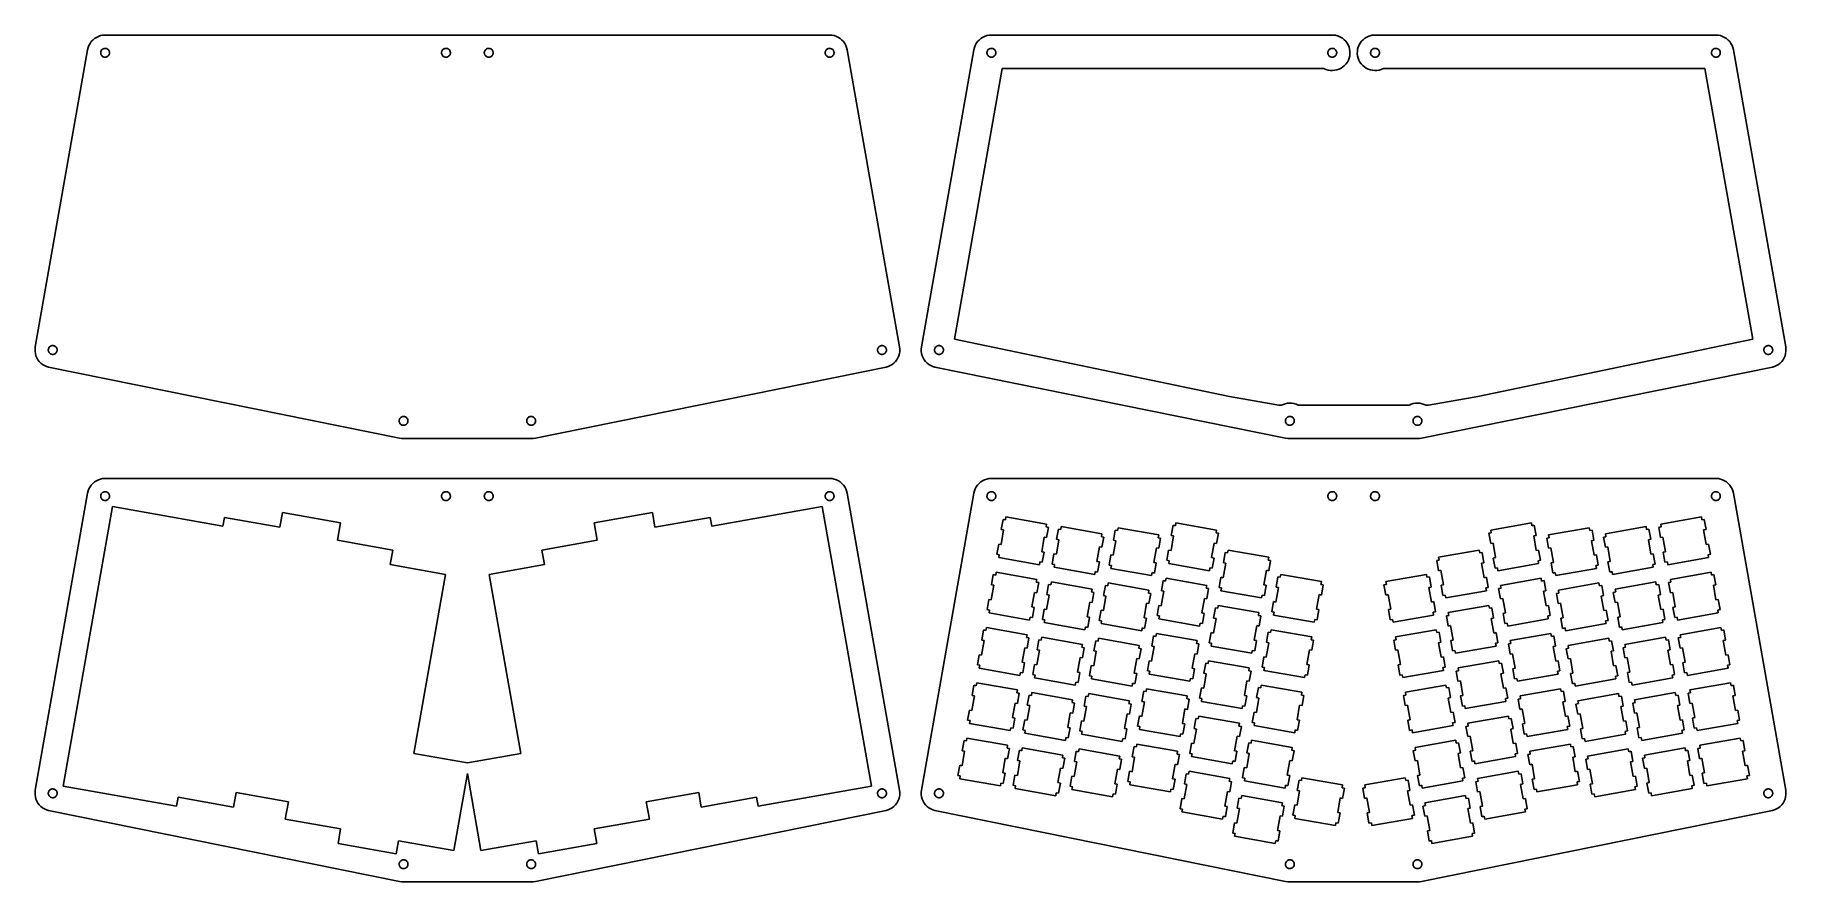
# Model space of a CAD drawing. Header units: metres. Extents: x -146 to 446, y -6 to 280.
import ezdxf

# ---------------------------------------------------------------- set-up
doc = ezdxf.new("R2010")
doc.units = ezdxf.units.M

msp = doc.modelspace()

# ---------------------------------------------------------------- linework, layer by layer
for p, q in [((-126.215, 279.036), (-126.789, 278.548)), ((-125.585, 279.449), (-126.215, 279.036)), ((-124.907, 279.779), (-125.585, 279.449)), ((-124.194, 280.022), (-124.907, 279.779)), ((-123.456, 280.174), (-124.194, 280.022)), ((-122.705, 280.232), (-123.456, 280.174)), ((122.705, 280.232), (-122.705, 280.232)), ((123.456, 280.174), (122.705, 280.232)), ((124.194, 280.022), (123.456, 280.174)), ((124.907, 279.779), (124.194, 280.022)), ((125.585, 279.449), (124.907, 279.779)), ((126.215, 279.036), (125.585, 279.449)), ((126.789, 278.548), (126.215, 279.036)), ((173.785, 279.036), (173.211, 278.548)), ((174.415, 279.449), (173.785, 279.036)), ((175.093, 279.779), (174.415, 279.449)), ((175.806, 280.022), (175.093, 279.779)), ((176.544, 280.174), (175.806, 280.022)), ((177.295, 280.232), (176.544, 280.174)), ((294, 280.232), (177.295, 280.232)), ((294, 280.095), (294, 280.232)), ((294.175, 280.064), (294, 280.095)), ((294.895, 279.841), (294.175, 280.064)), ((295.581, 279.53), (294.895, 279.841)), ((296.223, 279.135), (295.581, 279.53)), ((296.81, 278.663), (296.223, 279.135)), ((297.334, 278.121), (296.81, 278.663)), ((303.19, 278.663), (302.666, 278.121)), ((303.777, 279.135), (303.19, 278.663)), ((304.419, 279.53), (303.777, 279.135)), ((305.105, 279.841), (304.419, 279.53)), ((305.825, 280.064), (305.105, 279.841)), ((306, 280.095), (305.825, 280.064)), ((422.705, 280.232), (306, 280.232)), ((306, 280.232), (306, 280.095)), ((423.456, 280.174), (422.705, 280.232)), ((424.194, 280.022), (423.456, 280.174)), ((424.907, 279.779), (424.194, 280.022)), ((425.585, 279.449), (424.907, 279.779)), ((426.215, 279.036), (425.585, 279.449)), ((426.789, 278.548), (426.215, 279.036)), ((-128.53, 275.274), (-146.262, 174.711)), ((-128.353, 276.006), (-128.53, 275.274)), ((-128.085, 276.711), (-128.353, 276.006)), ((-127.731, 277.376), (-128.085, 276.711)), ((-127.297, 277.992), (-127.731, 277.376)), ((-126.789, 278.548), (-127.297, 277.992)), ((-124.119, 274.305), (-124.098, 274.493)), ((-124.117, 274.117), (-124.119, 274.305)), ((-124.09, 273.93), (-124.117, 274.117)), ((-124.098, 274.493), (-124.054, 274.676)), ((-124.041, 273.749), (-124.09, 273.93)), ((-124.054, 274.676), (-123.987, 274.852)), ((-123.969, 273.575), (-124.041, 273.749)), ((-123.987, 274.852), (-123.899, 275.018)), ((-123.876, 273.411), (-123.969, 273.575)), ((-123.899, 275.018), (-123.79, 275.172)), ((-123.763, 273.26), (-123.876, 273.411)), ((-123.79, 275.172), (-123.663, 275.311)), ((-123.632, 273.124), (-123.763, 273.26)), ((-123.663, 275.311), (-123.52, 275.433)), ((-123.486, 273.006), (-123.632, 273.124)), ((-123.52, 275.433), (-123.362, 275.536)), ((-123.325, 272.908), (-123.486, 273.006)), ((-123.362, 275.536), (-123.193, 275.619)), ((-123.154, 272.83), (-123.325, 272.908)), ((-123.193, 275.619), (-123.014, 275.68)), ((-122.974, 272.774), (-123.154, 272.83)), ((-123.014, 275.68), (-122.83, 275.717)), ((-122.788, 272.741), (-122.974, 272.774)), ((-122.83, 275.717), (-122.642, 275.732)), ((-122.6, 272.732), (-122.788, 272.741)), ((-122.642, 275.732), (-122.454, 275.723)), ((-122.412, 272.747), (-122.6, 272.732)), ((-122.454, 275.723), (-122.268, 275.69)), ((-122.228, 272.785), (-122.412, 272.747)), ((-122.268, 275.69), (-122.088, 275.634)), ((-122.049, 272.845), (-122.228, 272.785)), ((-122.088, 275.634), (-121.917, 275.557)), ((-121.88, 272.928), (-122.049, 272.845)), ((-121.917, 275.557), (-121.756, 275.458)), ((-121.722, 273.031), (-121.88, 272.928)), ((-121.756, 275.458), (-121.61, 275.34)), ((-121.579, 273.153), (-121.722, 273.031)), ((-121.61, 275.34), (-121.479, 275.204)), ((-121.452, 273.292), (-121.579, 273.153)), ((-121.479, 275.204), (-121.366, 275.053)), ((-121.343, 273.446), (-121.452, 273.292)), ((-121.366, 275.053), (-121.273, 274.89)), ((-121.255, 273.612), (-121.343, 273.446)), ((-121.273, 274.89), (-121.201, 274.715)), ((-121.188, 273.789), (-121.255, 273.612)), ((-121.201, 274.715), (-121.152, 274.534)), ((-121.144, 273.972), (-121.188, 273.789)), ((-121.152, 274.534), (-121.125, 274.347)), ((-121.123, 274.159), (-121.144, 273.972)), ((-121.125, 274.347), (-121.123, 274.159)), ((-8.73383, 274.305), (-8.71283, 274.493)), ((-8.73119, 274.117), (-8.73383, 274.305)), ((-8.70497, 273.93), (-8.73119, 274.117)), ((-8.71283, 274.493), (-8.66853, 274.676)), ((-8.65559, 273.749), (-8.70497, 273.93)), ((-8.66853, 274.676), (-8.60164, 274.852)), ((-8.5838, 273.575), (-8.65559, 273.749)), ((-8.60164, 274.852), (-8.5132, 275.018)), ((-8.49075, 273.411), (-8.5838, 273.575)), ((-8.5132, 275.018), (-8.40462, 275.172)), ((-8.37791, 273.26), (-8.49075, 273.411)), ((-8.40462, 275.172), (-8.2776, 275.311)), ((-8.24707, 273.124), (-8.37791, 273.26)), ((-8.2776, 275.311), (-8.13416, 275.433)), ((-8.10027, 273.006), (-8.24707, 273.124)), ((-8.13416, 275.433), (-7.97653, 275.536)), ((-7.93982, 272.908), (-8.10027, 273.006)), ((-7.97653, 275.536), (-7.80722, 275.619)), ((-7.76828, 272.83), (-7.93982, 272.908)), ((-7.80722, 275.619), (-7.62889, 275.68)), ((-7.58833, 272.774), (-7.76828, 272.83)), ((-7.62889, 275.68), (-7.44437, 275.718)), ((-7.40282, 272.741), (-7.58833, 272.774)), ((-7.44437, 275.718), (-7.25656, 275.732)), ((-7.21468, 272.732), (-7.40282, 272.741)), ((-7.25656, 275.732), (-7.06841, 275.723)), ((-7.02686, 272.747), (-7.21468, 272.732)), ((-7.06841, 275.723), (-6.8829, 275.69)), ((-6.84233, 272.785), (-7.02686, 272.747)), ((-6.8829, 275.69), (-6.70296, 275.634)), ((-6.664, 272.845), (-6.84233, 272.785)), ((-6.70296, 275.634), (-6.5314, 275.557)), ((-6.49471, 272.928), (-6.664, 272.845)), ((-6.5314, 275.557), (-6.37097, 275.458)), ((-6.33708, 273.031), (-6.49471, 272.928)), ((-6.37097, 275.458), (-6.22417, 275.34)), ((-6.19362, 273.153), (-6.33708, 273.031)), ((-6.22417, 275.34), (-6.09331, 275.204)), ((-6.0666, 273.292), (-6.19362, 273.153)), ((-6.09331, 275.204), (-5.98047, 275.053)), ((-5.95802, 273.446), (-6.0666, 273.292)), ((-5.98047, 275.053), (-5.88742, 274.89)), ((-5.86958, 273.612), (-5.95802, 273.446)), ((-5.88742, 274.89), (-5.81564, 274.715)), ((-5.80269, 273.789), (-5.86958, 273.612)), ((-5.81564, 274.715), (-5.76625, 274.534)), ((-5.75841, 273.972), (-5.80269, 273.789)), ((-5.76625, 274.534), (-5.74004, 274.347)), ((-5.73741, 274.159), (-5.75841, 273.972)), ((-5.74004, 274.347), (-5.73741, 274.159)), ((5.73741, 274.159), (5.74004, 274.347)), ((5.75841, 273.972), (5.73741, 274.159)), ((5.74004, 274.347), (5.76625, 274.534)), ((5.80269, 273.789), (5.75841, 273.972)), ((5.76625, 274.534), (5.81564, 274.715)), ((5.86958, 273.612), (5.80269, 273.789)), ((5.81564, 274.715), (5.88742, 274.89)), ((5.95802, 273.446), (5.86958, 273.612)), ((5.88742, 274.89), (5.98047, 275.053)), ((6.0666, 273.292), (5.95802, 273.446)), ((5.98047, 275.053), (6.09331, 275.204)), ((6.19362, 273.153), (6.0666, 273.292)), ((6.09331, 275.204), (6.22417, 275.34)), ((6.33708, 273.031), (6.19362, 273.153)), ((6.22417, 275.34), (6.37097, 275.458)), ((6.49471, 272.928), (6.33708, 273.031)), ((6.37097, 275.458), (6.5314, 275.557)), ((6.664, 272.845), (6.49471, 272.928)), ((6.5314, 275.557), (6.70296, 275.634)), ((6.84233, 272.785), (6.664, 272.845)), ((6.70296, 275.634), (6.8829, 275.69)), ((7.02686, 272.747), (6.84233, 272.785)), ((6.8829, 275.69), (7.06841, 275.723)), ((7.21468, 272.732), (7.02686, 272.747)), ((7.06841, 275.723), (7.25656, 275.732)), ((7.40282, 272.741), (7.21468, 272.732)), ((7.25656, 275.732), (7.44437, 275.718)), ((7.58833, 272.774), (7.40282, 272.741)), ((7.44437, 275.718), (7.62889, 275.68)), ((7.76828, 272.83), (7.58833, 272.774)), ((7.62889, 275.68), (7.80722, 275.619)), ((7.93982, 272.908), (7.76828, 272.83)), ((7.80722, 275.619), (7.97653, 275.536)), ((8.10027, 273.006), (7.93982, 272.908)), ((7.97653, 275.536), (8.13416, 275.433)), ((8.24707, 273.124), (8.10027, 273.006)), ((8.13416, 275.433), (8.2776, 275.311)), ((8.37791, 273.26), (8.24707, 273.124)), ((8.2776, 275.311), (8.40462, 275.172)), ((8.49075, 273.411), (8.37791, 273.26)), ((8.40462, 275.172), (8.5132, 275.018)), ((8.5838, 273.575), (8.49075, 273.411)), ((8.5132, 275.018), (8.60164, 274.852)), ((8.65559, 273.749), (8.5838, 273.575)), ((8.60164, 274.852), (8.66853, 274.676)), ((8.70497, 273.93), (8.65559, 273.749)), ((8.66853, 274.676), (8.71283, 274.493)), ((8.73119, 274.117), (8.70497, 273.93)), ((8.71283, 274.493), (8.73383, 274.305)), ((8.73383, 274.305), (8.73119, 274.117)), ((121.123, 274.159), (121.125, 274.347)), ((121.144, 273.972), (121.123, 274.159)), ((121.125, 274.347), (121.152, 274.534)), ((121.188, 273.789), (121.144, 273.972)), ((121.152, 274.534), (121.201, 274.715)), ((121.255, 273.612), (121.188, 273.789)), ((121.201, 274.715), (121.273, 274.89)), ((121.343, 273.446), (121.255, 273.612)), ((121.273, 274.89), (121.366, 275.053)), ((121.452, 273.292), (121.343, 273.446)), ((121.366, 275.053), (121.479, 275.204)), ((121.579, 273.153), (121.452, 273.292)), ((121.479, 275.204), (121.61, 275.34)), ((121.722, 273.031), (121.579, 273.153)), ((121.61, 275.34), (121.756, 275.458)), ((121.88, 272.928), (121.722, 273.031)), ((121.756, 275.458), (121.917, 275.557)), ((122.049, 272.845), (121.88, 272.928)), ((121.917, 275.557), (122.088, 275.634)), ((122.228, 272.785), (122.049, 272.845)), ((122.088, 275.634), (122.268, 275.69)), ((122.412, 272.747), (122.228, 272.785)), ((122.268, 275.69), (122.454, 275.723)), ((122.6, 272.732), (122.412, 272.747)), ((122.454, 275.723), (122.642, 275.732)), ((122.788, 272.741), (122.6, 272.732)), ((122.642, 275.732), (122.83, 275.717)), ((122.974, 272.774), (122.788, 272.741)), ((122.83, 275.717), (123.014, 275.68)), ((123.154, 272.83), (122.974, 272.774)), ((123.014, 275.68), (123.193, 275.619)), ((123.325, 272.908), (123.154, 272.83)), ((123.193, 275.619), (123.362, 275.536)), ((123.486, 273.006), (123.325, 272.908)), ((123.362, 275.536), (123.52, 275.433)), ((123.632, 273.124), (123.486, 273.006)), ((123.52, 275.433), (123.663, 275.311)), ((123.763, 273.26), (123.632, 273.124)), ((123.663, 275.311), (123.79, 275.172)), ((123.876, 273.411), (123.763, 273.26)), ((123.79, 275.172), (123.899, 275.018)), ((123.969, 273.575), (123.876, 273.411)), ((123.899, 275.018), (123.987, 274.852)), ((124.041, 273.749), (123.969, 273.575)), ((123.987, 274.852), (124.054, 274.676)), ((124.09, 273.93), (124.041, 273.749)), ((124.054, 274.676), (124.098, 274.493)), ((124.117, 274.117), (124.09, 273.93)), ((124.098, 274.493), (124.119, 274.305)), ((124.119, 274.305), (124.117, 274.117)), ((127.297, 277.992), (126.789, 278.548)), ((127.731, 277.376), (127.297, 277.992)), ((128.085, 276.711), (127.731, 277.376)), ((128.353, 276.006), (128.085, 276.711)), ((128.53, 275.274), (128.353, 276.006)), ((146.262, 174.711), (128.53, 275.274)), ((171.47, 275.274), (153.738, 174.711)), ((171.647, 276.006), (171.47, 275.274)), ((171.915, 276.711), (171.647, 276.006)), ((172.269, 277.376), (171.915, 276.711)), ((172.703, 277.992), (172.269, 277.376)), ((173.211, 278.548), (172.703, 277.992)), ((175.881, 274.305), (175.902, 274.493)), ((175.883, 274.117), (175.881, 274.305)), ((175.91, 273.93), (175.883, 274.117)), ((175.902, 274.493), (175.946, 274.676)), ((175.959, 273.749), (175.91, 273.93)), ((175.946, 274.676), (176.013, 274.852)), ((176.031, 273.575), (175.959, 273.749)), ((176.013, 274.852), (176.101, 275.018)), ((176.124, 273.411), (176.031, 273.575)), ((176.101, 275.018), (176.21, 275.172)), ((176.237, 273.26), (176.124, 273.411)), ((176.21, 275.172), (176.337, 275.311)), ((176.368, 273.124), (176.237, 273.26)), ((176.337, 275.311), (176.48, 275.433)), ((176.514, 273.006), (176.368, 273.124)), ((176.48, 275.433), (176.638, 275.536)), ((176.675, 272.908), (176.514, 273.006)), ((176.638, 275.536), (176.807, 275.619)), ((176.846, 272.83), (176.675, 272.908)), ((176.807, 275.619), (176.986, 275.68)), ((177.026, 272.774), (176.846, 272.83)), ((176.986, 275.68), (177.17, 275.717)), ((177.212, 272.741), (177.026, 272.774)), ((177.17, 275.717), (177.358, 275.732)), ((177.4, 272.732), (177.212, 272.741)), ((177.358, 275.732), (177.546, 275.723)), ((177.588, 272.747), (177.4, 272.732)), ((177.546, 275.723), (177.732, 275.69)), ((177.772, 272.785), (177.588, 272.747)), ((177.732, 275.69), (177.912, 275.634)), ((177.951, 272.845), (177.772, 272.785)), ((177.912, 275.634), (178.083, 275.557)), ((178.12, 272.928), (177.951, 272.845)), ((178.083, 275.557), (178.244, 275.458)), ((178.278, 273.031), (178.12, 272.928)), ((178.244, 275.458), (178.39, 275.34)), ((178.421, 273.153), (178.278, 273.031)), ((178.39, 275.34), (178.521, 275.204)), ((178.548, 273.292), (178.421, 273.153)), ((178.521, 275.204), (178.634, 275.053)), ((178.657, 273.446), (178.548, 273.292)), ((178.634, 275.053), (178.727, 274.89)), ((178.745, 273.612), (178.657, 273.446)), ((178.727, 274.89), (178.799, 274.715)), ((178.812, 273.789), (178.745, 273.612)), ((178.799, 274.715), (178.848, 274.534)), ((178.856, 273.972), (178.812, 273.789)), ((178.848, 274.534), (178.875, 274.347)), ((178.877, 274.159), (178.856, 273.972)), ((178.875, 274.347), (178.877, 274.159)), ((291.266, 274.305), (291.287, 274.493)), ((291.269, 274.117), (291.266, 274.305)), ((291.295, 273.93), (291.269, 274.117)), ((291.287, 274.493), (291.331, 274.676)), ((291.344, 273.749), (291.295, 273.93)), ((291.331, 274.676), (291.398, 274.852)), ((291.416, 273.575), (291.344, 273.749)), ((291.398, 274.852), (291.487, 275.018)), ((291.509, 273.411), (291.416, 273.575)), ((291.487, 275.018), (291.595, 275.172)), ((291.622, 273.26), (291.509, 273.411)), ((291.595, 275.172), (291.722, 275.311)), ((291.753, 273.124), (291.622, 273.26)), ((291.722, 275.311), (291.866, 275.433)), ((291.9, 273.006), (291.753, 273.124)), ((291.866, 275.433), (292.023, 275.536)), ((292.06, 272.908), (291.9, 273.006)), ((292.023, 275.536), (292.193, 275.619)), ((292.232, 272.83), (292.06, 272.908)), ((292.193, 275.619), (292.371, 275.68)), ((292.412, 272.774), (292.232, 272.83)), ((292.371, 275.68), (292.556, 275.718)), ((292.597, 272.741), (292.412, 272.774)), ((292.556, 275.718), (292.743, 275.732)), ((292.785, 272.732), (292.597, 272.741)), ((292.743, 275.732), (292.932, 275.723)), ((292.973, 272.747), (292.785, 272.732)), ((292.932, 275.723), (293.117, 275.69)), ((293.158, 272.785), (292.973, 272.747)), ((293.117, 275.69), (293.297, 275.634)), ((293.336, 272.845), (293.158, 272.785)), ((293.297, 275.634), (293.469, 275.557)), ((293.505, 272.928), (293.336, 272.845)), ((293.469, 275.557), (293.629, 275.458)), ((293.663, 273.031), (293.505, 272.928)), ((293.629, 275.458), (293.776, 275.34)), ((293.806, 273.153), (293.663, 273.031)), ((293.776, 275.34), (293.907, 275.204)), ((293.933, 273.292), (293.806, 273.153)), ((293.907, 275.204), (294.02, 275.053)), ((294.042, 273.446), (293.933, 273.292)), ((294.02, 275.053), (294.113, 274.89)), ((294.13, 273.612), (294.042, 273.446)), ((294.113, 274.89), (294.184, 274.715)), ((294.197, 273.789), (294.13, 273.612)), ((294.184, 274.715), (294.234, 274.534)), ((294.242, 273.972), (294.197, 273.789)), ((294.234, 274.534), (294.26, 274.347)), ((294.263, 274.159), (294.242, 273.972)), ((294.26, 274.347), (294.263, 274.159)), ((297.785, 277.517), (297.334, 278.121)), ((298.157, 276.862), (297.785, 277.517)), ((298.444, 276.166), (298.157, 276.862)), ((298.642, 275.439), (298.444, 276.166)), ((298.496, 272.458), (298.673, 273.19)), ((298.747, 274.692), (298.642, 275.439)), ((298.673, 273.19), (298.757, 273.939)), ((298.757, 273.939), (298.747, 274.692)), ((301.253, 274.692), (301.243, 273.939)), ((301.243, 273.939), (301.327, 273.19)), ((301.358, 275.439), (301.253, 274.692)), ((301.327, 273.19), (301.504, 272.458)), ((301.556, 276.166), (301.358, 275.439)), ((301.843, 276.862), (301.556, 276.166)), ((302.215, 277.517), (301.843, 276.862)), ((302.666, 278.121), (302.215, 277.517)), ((305.737, 274.159), (305.74, 274.347)), ((305.758, 273.972), (305.737, 274.159)), ((305.74, 274.347), (305.766, 274.534)), ((305.803, 273.789), (305.758, 273.972)), ((305.766, 274.534), (305.816, 274.715)), ((305.87, 273.612), (305.803, 273.789)), ((305.816, 274.715), (305.887, 274.89)), ((305.958, 273.446), (305.87, 273.612)), ((305.887, 274.89), (305.98, 275.053)), ((306.067, 273.292), (305.958, 273.446)), ((305.98, 275.053), (306.093, 275.204)), ((306.194, 273.153), (306.067, 273.292)), ((306.093, 275.204), (306.224, 275.34)), ((306.337, 273.031), (306.194, 273.153)), ((306.224, 275.34), (306.371, 275.458)), ((306.495, 272.928), (306.337, 273.031)), ((306.371, 275.458), (306.531, 275.557)), ((306.664, 272.845), (306.495, 272.928)), ((306.531, 275.557), (306.703, 275.634)), ((306.842, 272.785), (306.664, 272.845)), ((306.703, 275.634), (306.883, 275.69)), ((307.027, 272.747), (306.842, 272.785)), ((306.883, 275.69), (307.068, 275.723)), ((307.215, 272.732), (307.027, 272.747)), ((307.068, 275.723), (307.257, 275.732)), ((307.403, 272.741), (307.215, 272.732)), ((307.257, 275.732), (307.444, 275.718)), ((307.588, 272.774), (307.403, 272.741)), ((307.444, 275.718), (307.629, 275.68)), ((307.768, 272.83), (307.588, 272.774)), ((307.629, 275.68), (307.807, 275.619)), ((307.94, 272.908), (307.768, 272.83)), ((307.807, 275.619), (307.977, 275.536)), ((308.1, 273.006), (307.94, 272.908)), ((307.977, 275.536), (308.134, 275.433)), ((308.247, 273.124), (308.1, 273.006)), ((308.134, 275.433), (308.278, 275.311)), ((308.378, 273.26), (308.247, 273.124)), ((308.278, 275.311), (308.405, 275.172)), ((308.491, 273.411), (308.378, 273.26)), ((308.405, 275.172), (308.513, 275.018)), ((308.584, 273.575), (308.491, 273.411)), ((308.513, 275.018), (308.602, 274.852)), ((308.656, 273.749), (308.584, 273.575)), ((308.602, 274.852), (308.669, 274.676)), ((308.705, 273.93), (308.656, 273.749)), ((308.669, 274.676), (308.713, 274.493)), ((308.731, 274.117), (308.705, 273.93)), ((308.713, 274.493), (308.734, 274.305)), ((308.734, 274.305), (308.731, 274.117)), ((421.123, 274.159), (421.125, 274.347)), ((421.144, 273.972), (421.123, 274.159)), ((421.125, 274.347), (421.152, 274.534)), ((421.188, 273.789), (421.144, 273.972)), ((421.152, 274.534), (421.201, 274.715)), ((421.255, 273.612), (421.188, 273.789)), ((421.201, 274.715), (421.273, 274.89)), ((421.343, 273.446), (421.255, 273.612)), ((421.273, 274.89), (421.366, 275.053)), ((421.452, 273.292), (421.343, 273.446)), ((421.366, 275.053), (421.479, 275.204)), ((421.579, 273.153), (421.452, 273.292)), ((421.479, 275.204), (421.61, 275.34)), ((421.722, 273.031), (421.579, 273.153)), ((421.61, 275.34), (421.756, 275.458)), ((421.88, 272.928), (421.722, 273.031)), ((421.756, 275.458), (421.917, 275.557)), ((422.049, 272.845), (421.88, 272.928)), ((421.917, 275.557), (422.088, 275.634)), ((422.228, 272.785), (422.049, 272.845)), ((422.088, 275.634), (422.268, 275.69)), ((422.412, 272.747), (422.228, 272.785)), ((422.268, 275.69), (422.454, 275.723)), ((422.6, 272.732), (422.412, 272.747)), ((422.454, 275.723), (422.642, 275.732)), ((422.788, 272.741), (422.6, 272.732)), ((422.642, 275.732), (422.83, 275.717)), ((422.974, 272.774), (422.788, 272.741)), ((422.83, 275.717), (423.014, 275.68)), ((423.154, 272.83), (422.974, 272.774)), ((423.014, 275.68), (423.193, 275.619)), ((423.325, 272.908), (423.154, 272.83)), ((423.193, 275.619), (423.362, 275.536)), ((423.486, 273.006), (423.325, 272.908)), ((423.362, 275.536), (423.52, 275.433)), ((423.632, 273.124), (423.486, 273.006)), ((423.52, 275.433), (423.663, 275.311)), ((423.763, 273.26), (423.632, 273.124)), ((423.663, 275.311), (423.79, 275.172)), ((423.876, 273.411), (423.763, 273.26)), ((423.79, 275.172), (423.899, 275.018)), ((423.969, 273.575), (423.876, 273.411)), ((423.899, 275.018), (423.987, 274.852)), ((424.041, 273.749), (423.969, 273.575)), ((423.987, 274.852), (424.054, 274.676)), ((424.09, 273.93), (424.041, 273.749)), ((424.054, 274.676), (424.098, 274.493)), ((424.117, 274.117), (424.09, 273.93)), ((424.098, 274.493), (424.119, 274.305)), ((424.119, 274.305), (424.117, 274.117)), ((427.297, 277.992), (426.789, 278.548)), ((427.731, 277.376), (427.297, 277.992)), ((428.085, 276.711), (427.731, 277.376)), ((428.353, 276.006), (428.085, 276.711)), ((428.53, 275.274), (428.353, 276.006)), ((446.262, 174.711), (428.53, 275.274)), ((164.926, 177.366), (181.075, 268.953)), ((181.075, 268.953), (289.917, 268.953)), ((289.917, 268.953), (289.948, 268.934)), ((289.948, 268.934), (290.634, 268.623)), ((290.634, 268.623), (291.354, 268.4)), ((291.354, 268.4), (292.096, 268.27)), ((292.096, 268.27), (292.848, 268.233)), ((292.848, 268.233), (293.599, 268.29)), ((293.599, 268.29), (294.338, 268.442)), ((294.338, 268.442), (295.051, 268.685)), ((295.051, 268.685), (295.728, 269.015)), ((295.728, 269.015), (296.359, 269.428)), ((296.359, 269.428), (296.932, 269.916)), ((296.932, 269.916), (297.44, 270.472)), ((297.44, 270.472), (297.875, 271.088)), ((297.875, 271.088), (298.228, 271.753)), ((298.228, 271.753), (298.496, 272.458)), ((301.504, 272.458), (301.772, 271.753)), ((301.772, 271.753), (302.125, 271.088)), ((302.125, 271.088), (302.56, 270.472)), ((302.56, 270.472), (303.068, 269.916)), ((303.068, 269.916), (303.641, 269.428)), ((303.641, 269.428), (304.272, 269.015)), ((304.272, 269.015), (304.949, 268.685)), ((304.949, 268.685), (305.662, 268.442)), ((305.662, 268.442), (306.401, 268.29)), ((306.401, 268.29), (307.152, 268.233)), ((307.152, 268.233), (307.904, 268.27)), ((307.904, 268.27), (308.646, 268.4)), ((308.646, 268.4), (309.366, 268.623)), ((309.366, 268.623), (310.052, 268.934)), ((310.052, 268.934), (310.083, 268.953)), ((310.083, 268.953), (418.925, 268.953)), ((418.925, 268.953), (435.074, 177.366)), ((-146.262, 174.711), (-146.346, 173.963)), ((-146.346, 173.963), (-146.335, 173.209)), ((-146.335, 173.209), (-146.23, 172.463)), ((-146.23, 172.463), (-146.033, 171.736)), ((-141.851, 173.743), (-141.83, 173.93)), ((-141.848, 173.554), (-141.851, 173.743)), ((-141.822, 173.368), (-141.848, 173.554)), ((-141.83, 173.93), (-141.786, 174.113)), ((-141.773, 173.186), (-141.822, 173.368)), ((-141.786, 174.113), (-141.719, 174.289)), ((-141.701, 173.012), (-141.773, 173.186)), ((-141.719, 174.289), (-141.63, 174.455)), ((-141.608, 172.848), (-141.701, 173.012)), ((-141.63, 174.455), (-141.522, 174.609)), ((-141.495, 172.697), (-141.608, 172.848)), ((-141.522, 174.609), (-141.395, 174.748)), ((-141.364, 172.562), (-141.495, 172.697)), ((-141.395, 174.748), (-141.251, 174.871)), ((-141.218, 172.444), (-141.364, 172.562)), ((-141.251, 174.871), (-141.094, 174.974)), ((-141.057, 172.345), (-141.218, 172.444)), ((-141.094, 174.974), (-140.924, 175.056)), ((-140.886, 172.267), (-141.057, 172.345)), ((-140.924, 175.056), (-140.746, 175.117)), ((-140.706, 172.212), (-140.886, 172.267)), ((-140.746, 175.117), (-140.562, 175.155)), ((-140.52, 172.179), (-140.706, 172.212)), ((-140.562, 175.155), (-140.374, 175.169)), ((-140.332, 172.17), (-140.52, 172.179)), ((-140.374, 175.169), (-140.186, 175.16)), ((-140.144, 172.184), (-140.332, 172.17)), ((-140.186, 175.16), (-140, 175.127)), ((-139.96, 172.222), (-140.144, 172.184)), ((-140, 175.127), (-139.82, 175.072)), ((-139.781, 172.283), (-139.96, 172.222)), ((-139.82, 175.072), (-139.649, 174.994)), ((-139.612, 172.365), (-139.781, 172.283)), ((-139.649, 174.994), (-139.488, 174.895)), ((-139.454, 172.468), (-139.612, 172.365)), ((-139.488, 174.895), (-139.341, 174.777)), ((-139.311, 172.59), (-139.454, 172.468)), ((-139.341, 174.777), (-139.211, 174.642)), ((-139.184, 172.73), (-139.311, 172.59)), ((-139.211, 174.642), (-139.098, 174.491)), ((-139.075, 172.884), (-139.184, 172.73)), ((-139.098, 174.491), (-139.005, 174.327)), ((-138.987, 173.05), (-139.075, 172.884)), ((-139.005, 174.327), (-138.933, 174.153)), ((-138.92, 173.226), (-138.987, 173.05)), ((-138.933, 174.153), (-138.884, 173.971)), ((-138.876, 173.409), (-138.92, 173.226)), ((-138.884, 173.971), (-138.857, 173.785)), ((-138.855, 173.596), (-138.876, 173.409)), ((-138.857, 173.785), (-138.855, 173.596)), ((138.855, 173.596), (138.857, 173.785)), ((138.876, 173.409), (138.855, 173.596)), ((138.857, 173.785), (138.884, 173.971)), ((138.92, 173.226), (138.876, 173.409)), ((138.884, 173.971), (138.933, 174.153)), ((138.987, 173.05), (138.92, 173.226)), ((138.933, 174.153), (139.005, 174.327)), ((139.075, 172.884), (138.987, 173.05)), ((139.005, 174.327), (139.098, 174.491)), ((139.184, 172.73), (139.075, 172.884)), ((139.098, 174.491), (139.211, 174.642)), ((139.311, 172.59), (139.184, 172.73)), ((139.211, 174.642), (139.341, 174.777)), ((139.454, 172.468), (139.311, 172.59)), ((139.341, 174.777), (139.488, 174.895)), ((139.612, 172.365), (139.454, 172.468)), ((139.488, 174.895), (139.649, 174.994)), ((139.781, 172.283), (139.612, 172.365)), ((139.649, 174.994), (139.82, 175.072)), ((139.96, 172.222), (139.781, 172.283)), ((139.82, 175.072), (140, 175.127)), ((140.144, 172.184), (139.96, 172.222)), ((140, 175.127), (140.186, 175.16)), ((140.332, 172.17), (140.144, 172.184)), ((140.186, 175.16), (140.374, 175.169)), ((140.52, 172.179), (140.332, 172.17)), ((140.374, 175.169), (140.562, 175.155)), ((140.706, 172.212), (140.52, 172.179)), ((140.562, 175.155), (140.746, 175.117)), ((140.886, 172.267), (140.706, 172.212)), ((140.746, 175.117), (140.924, 175.056)), ((141.057, 172.345), (140.886, 172.267)), ((140.924, 175.056), (141.094, 174.974)), ((141.218, 172.444), (141.057, 172.345)), ((141.094, 174.974), (141.251, 174.871)), ((141.364, 172.562), (141.218, 172.444)), ((141.251, 174.871), (141.395, 174.748)), ((141.495, 172.697), (141.364, 172.562)), ((141.395, 174.748), (141.522, 174.609)), ((141.608, 172.848), (141.495, 172.697)), ((141.522, 174.609), (141.63, 174.455)), ((141.701, 173.012), (141.608, 172.848)), ((141.63, 174.455), (141.719, 174.289)), ((141.773, 173.186), (141.701, 173.012)), ((141.719, 174.289), (141.786, 174.113)), ((141.822, 173.368), (141.773, 173.186)), ((141.786, 174.113), (141.83, 173.93)), ((141.848, 173.554), (141.822, 173.368)), ((141.83, 173.93), (141.851, 173.743)), ((141.851, 173.743), (141.848, 173.554)), ((146.033, 171.736), (146.23, 172.463)), ((146.23, 172.463), (146.335, 173.209)), ((146.346, 173.963), (146.262, 174.711)), ((146.335, 173.209), (146.346, 173.963)), ((153.738, 174.711), (153.654, 173.963)), ((153.654, 173.963), (153.665, 173.209)), ((153.665, 173.209), (153.77, 172.463)), ((153.77, 172.463), (153.967, 171.736)), ((158.149, 173.743), (158.17, 173.93)), ((158.152, 173.554), (158.149, 173.743)), ((158.178, 173.368), (158.152, 173.554)), ((158.17, 173.93), (158.214, 174.113)), ((158.227, 173.186), (158.178, 173.368)), ((158.214, 174.113), (158.281, 174.289)), ((158.299, 173.012), (158.227, 173.186)), ((158.281, 174.289), (158.37, 174.455)), ((158.392, 172.848), (158.299, 173.012)), ((158.37, 174.455), (158.478, 174.609)), ((158.505, 172.697), (158.392, 172.848)), ((158.478, 174.609), (158.605, 174.748)), ((158.636, 172.562), (158.505, 172.697)), ((158.605, 174.748), (158.749, 174.871)), ((158.782, 172.444), (158.636, 172.562)), ((158.749, 174.871), (158.906, 174.974)), ((158.943, 172.345), (158.782, 172.444)), ((158.906, 174.974), (159.076, 175.056)), ((159.114, 172.267), (158.943, 172.345)), ((159.076, 175.056), (159.254, 175.117)), ((159.294, 172.212), (159.114, 172.267)), ((159.254, 175.117), (159.438, 175.155)), ((159.48, 172.179), (159.294, 172.212)), ((159.438, 175.155), (159.626, 175.169)), ((159.668, 172.17), (159.48, 172.179)), ((159.626, 175.169), (159.814, 175.16)), ((159.856, 172.184), (159.668, 172.17)), ((159.814, 175.16), (160, 175.127)), ((160.04, 172.222), (159.856, 172.184)), ((160, 175.127), (160.18, 175.072)), ((160.219, 172.283), (160.04, 172.222)), ((160.18, 175.072), (160.351, 174.994)), ((160.388, 172.365), (160.219, 172.283)), ((160.351, 174.994), (160.512, 174.895)), ((160.546, 172.468), (160.388, 172.365)), ((160.512, 174.895), (160.659, 174.777)), ((160.689, 172.59), (160.546, 172.468)), ((160.659, 174.777), (160.789, 174.642)), ((160.816, 172.73), (160.689, 172.59)), ((160.789, 174.642), (160.902, 174.491)), ((160.925, 172.884), (160.816, 172.73)), ((160.902, 174.491), (160.995, 174.327)), ((161.013, 173.05), (160.925, 172.884)), ((160.995, 174.327), (161.067, 174.153)), ((161.08, 173.226), (161.013, 173.05)), ((161.067, 174.153), (161.116, 173.971)), ((161.124, 173.409), (161.08, 173.226)), ((161.116, 173.971), (161.143, 173.785)), ((161.145, 173.596), (161.124, 173.409)), ((161.143, 173.785), (161.145, 173.596)), ((257.962, 157.915), (164.926, 177.366)), ((435.074, 177.366), (342.038, 157.915)), ((438.855, 173.596), (438.857, 173.785)), ((438.876, 173.409), (438.855, 173.596)), ((438.857, 173.785), (438.884, 173.971)), ((438.92, 173.226), (438.876, 173.409)), ((438.884, 173.971), (438.933, 174.153)), ((438.987, 173.05), (438.92, 173.226)), ((438.933, 174.153), (439.005, 174.327)), ((439.075, 172.884), (438.987, 173.05)), ((439.005, 174.327), (439.098, 174.491)), ((439.184, 172.73), (439.075, 172.884)), ((439.098, 174.491), (439.211, 174.642)), ((439.311, 172.59), (439.184, 172.73)), ((439.211, 174.642), (439.341, 174.777)), ((439.454, 172.468), (439.311, 172.59)), ((439.341, 174.777), (439.488, 174.895)), ((439.612, 172.365), (439.454, 172.468)), ((439.488, 174.895), (439.649, 174.994)), ((439.781, 172.283), (439.612, 172.365)), ((439.649, 174.994), (439.82, 175.072)), ((439.96, 172.222), (439.781, 172.283)), ((439.82, 175.072), (440, 175.127)), ((440.144, 172.184), (439.96, 172.222)), ((440, 175.127), (440.186, 175.16)), ((440.332, 172.17), (440.144, 172.184)), ((440.186, 175.16), (440.374, 175.169)), ((440.52, 172.179), (440.332, 172.17)), ((440.374, 175.169), (440.562, 175.155)), ((440.706, 172.212), (440.52, 172.179)), ((440.562, 175.155), (440.746, 175.117)), ((440.886, 172.267), (440.706, 172.212)), ((440.746, 175.117), (440.924, 175.056)), ((441.057, 172.345), (440.886, 172.267)), ((440.924, 175.056), (441.094, 174.974)), ((441.218, 172.444), (441.057, 172.345)), ((441.094, 174.974), (441.251, 174.871)), ((441.364, 172.562), (441.218, 172.444)), ((441.251, 174.871), (441.395, 174.748)), ((441.495, 172.697), (441.364, 172.562)), ((441.395, 174.748), (441.522, 174.609)), ((441.608, 172.848), (441.495, 172.697)), ((441.522, 174.609), (441.63, 174.455)), ((441.701, 173.012), (441.608, 172.848)), ((441.63, 174.455), (441.719, 174.289)), ((441.773, 173.186), (441.701, 173.012)), ((441.719, 174.289), (441.786, 174.113)), ((441.822, 173.368), (441.773, 173.186)), ((441.786, 174.113), (441.83, 173.93)), ((441.848, 173.554), (441.822, 173.368)), ((441.83, 173.93), (441.851, 173.743)), ((441.851, 173.743), (441.848, 173.554)), ((446.033, 171.736), (446.23, 172.463)), ((446.23, 172.463), (446.335, 173.209)), ((446.346, 173.963), (446.262, 174.711)), ((446.335, 173.209), (446.346, 173.963)), ((-146.033, 171.736), (-145.746, 171.039)), ((-145.746, 171.039), (-145.373, 170.384)), ((-145.373, 170.384), (-144.922, 169.781)), ((-144.922, 169.781), (-144.399, 169.239)), ((-144.399, 169.239), (-143.811, 168.767)), ((-143.811, 168.767), (-143.17, 168.372)), ((-143.17, 168.372), (-142.484, 168.061)), ((-142.484, 168.061), (-141.764, 167.838)), ((-141.764, 167.838), (-23.0107, 143.852)), ((23.0107, 143.852), (141.764, 167.838)), ((141.764, 167.838), (142.484, 168.061)), ((142.484, 168.061), (143.17, 168.372)), ((143.17, 168.372), (143.811, 168.767)), ((143.811, 168.767), (144.399, 169.239)), ((144.399, 169.239), (144.922, 169.781)), ((144.922, 169.781), (145.373, 170.384)), ((145.373, 170.384), (145.746, 171.039)), ((145.746, 171.039), (146.033, 171.736)), ((153.967, 171.736), (154.254, 171.039)), ((154.254, 171.039), (154.627, 170.384)), ((154.627, 170.384), (155.078, 169.781)), ((155.078, 169.781), (155.601, 169.239)), ((155.601, 169.239), (156.189, 168.767)), ((156.189, 168.767), (156.83, 168.372)), ((156.83, 168.372), (157.516, 168.061)), ((157.516, 168.061), (158.236, 167.838)), ((158.236, 167.838), (276.989, 143.852)), ((323.011, 143.852), (441.764, 167.838)), ((441.764, 167.838), (442.484, 168.061)), ((442.484, 168.061), (443.17, 168.372)), ((443.17, 168.372), (443.811, 168.767)), ((443.811, 168.767), (444.399, 169.239)), ((444.399, 169.239), (444.922, 169.781)), ((444.922, 169.781), (445.373, 170.384)), ((445.373, 170.384), (445.746, 171.039)), ((445.746, 171.039), (446.033, 171.736)), ((274.704, 154.963), (257.962, 157.915)), ((275.564, 154.963), (274.704, 154.963)), ((276.114, 155.231), (275.564, 154.963)), ((276.827, 155.474), (276.114, 155.231)), ((277.565, 155.625), (276.827, 155.474)), ((278.316, 155.683), (277.565, 155.625)), ((279.069, 155.646), (278.316, 155.683)), ((279.811, 155.516), (279.069, 155.646)), ((280.531, 155.293), (279.811, 155.516)), ((281.217, 154.982), (280.531, 155.293)), ((281.247, 154.963), (281.217, 154.982)), ((318.753, 154.963), (281.247, 154.963)), ((318.783, 154.982), (318.753, 154.963)), ((319.469, 155.293), (318.783, 154.982)), ((320.189, 155.516), (319.469, 155.293)), ((320.931, 155.646), (320.189, 155.516)), ((321.684, 155.683), (320.931, 155.646)), ((322.435, 155.625), (321.684, 155.683)), ((323.173, 155.474), (322.435, 155.625)), ((323.886, 155.231), (323.173, 155.474)), ((324.436, 154.963), (323.886, 155.231)), ((325.296, 154.963), (324.436, 154.963)), ((342.038, 157.915), (325.296, 154.963)), ((-23.0981, 149.757), (-23.0771, 149.944)), ((-23.0954, 149.569), (-23.0981, 149.757)), ((-23.0692, 149.382), (-23.0954, 149.569)), ((-23.0771, 149.944), (-23.0328, 150.127)), ((-23.0198, 149.2), (-23.0692, 149.382)), ((-23.0328, 150.127), (-22.9659, 150.303)), ((-22.948, 149.026), (-23.0198, 149.2)), ((-22.9659, 150.303), (-22.8774, 150.47)), ((-22.855, 148.863), (-22.948, 149.026)), ((-22.8774, 150.47), (-22.7689, 150.624)), ((-22.7422, 148.712), (-22.855, 148.863)), ((-22.7689, 150.624), (-22.6418, 150.763)), ((-22.6113, 148.576), (-22.7422, 148.712)), ((-22.6418, 150.763), (-22.4984, 150.885)), ((-22.4645, 148.458), (-22.6113, 148.576)), ((-22.4984, 150.885), (-22.3408, 150.988)), ((-22.3041, 148.359), (-22.4645, 148.458)), ((-22.3408, 150.988), (-22.1715, 151.071)), ((-22.1325, 148.282), (-22.3041, 148.359)), ((-22.1715, 151.071), (-21.9931, 151.131)), ((-21.9526, 148.226), (-22.1325, 148.282)), ((-21.9931, 151.131), (-21.8086, 151.169)), ((-21.7671, 148.193), (-21.9526, 148.226)), ((-21.8086, 151.169), (-21.6208, 151.184)), ((-21.5789, 148.184), (-21.7671, 148.193)), ((-21.6208, 151.184), (-21.4326, 151.174)), ((-21.3911, 148.198), (-21.5789, 148.184)), ((-21.4326, 151.174), (-21.2471, 151.142)), ((-21.2066, 148.236), (-21.3911, 148.198)), ((-21.2471, 151.142), (-21.0672, 151.086)), ((-21.0282, 148.297), (-21.2066, 148.236)), ((-21.0672, 151.086), (-20.8956, 151.008)), ((-20.8589, 148.38), (-21.0282, 148.297)), ((-20.8956, 151.008), (-20.7352, 150.91)), ((-20.7013, 148.483), (-20.8589, 148.38)), ((-20.7352, 150.91), (-20.5884, 150.792)), ((-20.5579, 148.605), (-20.7013, 148.483)), ((-20.5884, 150.792), (-20.4576, 150.656)), ((-20.4308, 148.744), (-20.5579, 148.605)), ((-20.4576, 150.656), (-20.3447, 150.505)), ((-20.3223, 148.898), (-20.4308, 148.744)), ((-20.3447, 150.505), (-20.2517, 150.341)), ((-20.2338, 149.064), (-20.3223, 148.898)), ((-20.2517, 150.341), (-20.1799, 150.167)), ((-20.1669, 149.24), (-20.2338, 149.064)), ((-20.1799, 150.167), (-20.1305, 149.985)), ((-20.1226, 149.423), (-20.1669, 149.24)), ((-20.1305, 149.985), (-20.1043, 149.799)), ((-20.1016, 149.611), (-20.1226, 149.423)), ((-20.1043, 149.799), (-20.1016, 149.611)), ((20.1016, 149.611), (20.1043, 149.799)), ((20.1226, 149.423), (20.1016, 149.611)), ((20.1043, 149.799), (20.1305, 149.985)), ((20.1669, 149.24), (20.1226, 149.423)), ((20.1305, 149.985), (20.1799, 150.167)), ((20.2338, 149.064), (20.1669, 149.24)), ((20.1799, 150.167), (20.2517, 150.341)), ((20.3223, 148.898), (20.2338, 149.064)), ((20.2517, 150.341), (20.3447, 150.505)), ((20.4308, 148.744), (20.3223, 148.898)), ((20.3447, 150.505), (20.4576, 150.656)), ((20.5579, 148.605), (20.4308, 148.744)), ((20.4576, 150.656), (20.5884, 150.792)), ((20.7013, 148.483), (20.5579, 148.605)), ((20.5884, 150.792), (20.7352, 150.91)), ((20.8589, 148.38), (20.7013, 148.483)), ((20.7352, 150.91), (20.8956, 151.008)), ((21.0282, 148.297), (20.8589, 148.38)), ((20.8956, 151.008), (21.0672, 151.086)), ((21.2066, 148.236), (21.0282, 148.297)), ((21.0672, 151.086), (21.2471, 151.142)), ((21.3911, 148.198), (21.2066, 148.236)), ((21.2471, 151.142), (21.4326, 151.174)), ((21.5789, 148.184), (21.3911, 148.198)), ((21.4326, 151.174), (21.6208, 151.184)), ((21.7671, 148.193), (21.5789, 148.184)), ((21.6208, 151.184), (21.8086, 151.169)), ((21.9526, 148.226), (21.7671, 148.193)), ((21.8086, 151.169), (21.9931, 151.131)), ((22.1325, 148.282), (21.9526, 148.226)), ((21.9931, 151.131), (22.1715, 151.071)), ((22.3041, 148.359), (22.1325, 148.282)), ((22.1715, 151.071), (22.3408, 150.988)), ((22.4645, 148.458), (22.3041, 148.359)), ((22.3408, 150.988), (22.4984, 150.885)), ((22.6113, 148.576), (22.4645, 148.458)), ((22.4984, 150.885), (22.6418, 150.763)), ((22.7422, 148.712), (22.6113, 148.576)), ((22.6418, 150.763), (22.7689, 150.624)), ((22.855, 148.863), (22.7422, 148.712)), ((22.7689, 150.624), (22.8774, 150.47)), ((22.948, 149.026), (22.855, 148.863)), ((22.8774, 150.47), (22.9659, 150.303)), ((23.0198, 149.2), (22.948, 149.026)), ((22.9659, 150.303), (23.0328, 150.127)), ((23.0692, 149.382), (23.0198, 149.2)), ((23.0328, 150.127), (23.0771, 149.944)), ((23.0954, 149.569), (23.0692, 149.382)), ((23.0771, 149.944), (23.0981, 149.757)), ((23.0981, 149.757), (23.0954, 149.569)), ((276.902, 149.757), (276.923, 149.944)), ((276.905, 149.569), (276.902, 149.757)), ((276.931, 149.382), (276.905, 149.569)), ((276.923, 149.944), (276.967, 150.127)), ((276.98, 149.2), (276.931, 149.382)), ((276.967, 150.127), (277.034, 150.303)), ((277.052, 149.026), (276.98, 149.2)), ((277.034, 150.303), (277.123, 150.47)), ((277.145, 148.863), (277.052, 149.026)), ((277.123, 150.47), (277.231, 150.624)), ((277.258, 148.712), (277.145, 148.863)), ((277.231, 150.624), (277.358, 150.763)), ((277.389, 148.576), (277.258, 148.712)), ((277.358, 150.763), (277.502, 150.885)), ((277.535, 148.458), (277.389, 148.576)), ((277.502, 150.885), (277.659, 150.988)), ((277.696, 148.359), (277.535, 148.458)), ((277.659, 150.988), (277.829, 151.071)), ((277.867, 148.282), (277.696, 148.359)), ((277.829, 151.071), (278.007, 151.131)), ((278.047, 148.226), (277.867, 148.282)), ((278.007, 151.131), (278.191, 151.169)), ((278.233, 148.193), (278.047, 148.226)), ((278.191, 151.169), (278.379, 151.184)), ((278.421, 148.184), (278.233, 148.193)), ((278.379, 151.184), (278.567, 151.174)), ((278.609, 148.198), (278.421, 148.184)), ((278.567, 151.174), (278.753, 151.142)), ((278.793, 148.236), (278.609, 148.198)), ((278.753, 151.142), (278.933, 151.086)), ((278.972, 148.297), (278.793, 148.236)), ((278.933, 151.086), (279.104, 151.008)), ((279.141, 148.38), (278.972, 148.297)), ((279.104, 151.008), (279.265, 150.91)), ((279.299, 148.483), (279.141, 148.38)), ((279.265, 150.91), (279.412, 150.792)), ((279.442, 148.605), (279.299, 148.483)), ((279.412, 150.792), (279.542, 150.656)), ((279.569, 148.744), (279.442, 148.605)), ((279.542, 150.656), (279.655, 150.505)), ((279.678, 148.898), (279.569, 148.744)), ((279.655, 150.505), (279.748, 150.341)), ((279.766, 149.064), (279.678, 148.898)), ((279.748, 150.341), (279.82, 150.167)), ((279.833, 149.24), (279.766, 149.064)), ((279.82, 150.167), (279.87, 149.985)), ((279.877, 149.423), (279.833, 149.24)), ((279.87, 149.985), (279.896, 149.799)), ((279.898, 149.611), (279.877, 149.423)), ((279.896, 149.799), (279.898, 149.611)), ((320.102, 149.611), (320.104, 149.799)), ((320.123, 149.423), (320.102, 149.611)), ((320.104, 149.799), (320.13, 149.985)), ((320.167, 149.24), (320.123, 149.423)), ((320.13, 149.985), (320.18, 150.167)), ((320.234, 149.064), (320.167, 149.24)), ((320.18, 150.167), (320.252, 150.341)), ((320.322, 148.898), (320.234, 149.064)), ((320.252, 150.341), (320.345, 150.505)), ((320.431, 148.744), (320.322, 148.898)), ((320.345, 150.505), (320.458, 150.656)), ((320.558, 148.605), (320.431, 148.744)), ((320.458, 150.656), (320.588, 150.792)), ((320.701, 148.483), (320.558, 148.605)), ((320.588, 150.792), (320.735, 150.91)), ((320.859, 148.38), (320.701, 148.483)), ((320.735, 150.91), (320.896, 151.008)), ((321.028, 148.297), (320.859, 148.38)), ((320.896, 151.008), (321.067, 151.086)), ((321.207, 148.236), (321.028, 148.297)), ((321.067, 151.086), (321.247, 151.142)), ((321.391, 148.198), (321.207, 148.236)), ((321.247, 151.142), (321.433, 151.174)), ((321.579, 148.184), (321.391, 148.198)), ((321.433, 151.174), (321.621, 151.184)), ((321.767, 148.193), (321.579, 148.184)), ((321.621, 151.184), (321.809, 151.169)), ((321.953, 148.226), (321.767, 148.193)), ((321.809, 151.169), (321.993, 151.131)), ((322.133, 148.282), (321.953, 148.226)), ((321.993, 151.131), (322.171, 151.071)), ((322.304, 148.359), (322.133, 148.282)), ((322.171, 151.071), (322.341, 150.988)), ((322.465, 148.458), (322.304, 148.359)), ((322.341, 150.988), (322.498, 150.885)), ((322.611, 148.576), (322.465, 148.458)), ((322.498, 150.885), (322.642, 150.763)), ((322.742, 148.712), (322.611, 148.576)), ((322.642, 150.763), (322.769, 150.624)), ((322.855, 148.863), (322.742, 148.712)), ((322.769, 150.624), (322.877, 150.47)), ((322.948, 149.026), (322.855, 148.863)), ((322.877, 150.47), (322.966, 150.303)), ((323.02, 149.2), (322.948, 149.026)), ((322.966, 150.303), (323.033, 150.127)), ((323.069, 149.382), (323.02, 149.2)), ((323.033, 150.127), (323.077, 149.944)), ((323.095, 149.569), (323.069, 149.382)), ((323.077, 149.944), (323.098, 149.757)), ((323.098, 149.757), (323.095, 149.569)), ((-23.0107, 143.852), (-22.2687, 143.721)), ((-22.2687, 143.721), (-21.5161, 143.684)), ((-21.5161, 143.684), (21.5161, 143.684)), ((21.5161, 143.684), (22.2687, 143.721)), ((22.2687, 143.721), (23.0107, 143.852)), ((276.989, 143.852), (277.731, 143.721)), ((277.731, 143.721), (278.484, 143.684)), ((278.484, 143.684), (321.516, 143.684)), ((321.516, 143.684), (322.269, 143.721)), ((322.269, 143.721), (323.011, 143.852)), ((-128.53, 125.274), (-146.262, 24.7114)), ((-128.353, 126.006), (-128.53, 125.274)), ((-128.085, 126.711), (-128.353, 126.006)), ((-127.731, 127.376), (-128.085, 126.711)), ((-127.297, 127.992), (-127.731, 127.376)), ((-126.789, 128.548), (-127.297, 127.992)), ((-126.215, 129.036), (-126.789, 128.548)), ((-125.585, 129.449), (-126.215, 129.036)), ((-124.907, 129.779), (-125.585, 129.449)), ((-124.194, 130.022), (-124.907, 129.779)), ((-123.456, 130.174), (-124.194, 130.022)), ((-124.119, 124.305), (-124.098, 124.493)), ((-124.098, 124.493), (-124.054, 124.676)), ((-124.054, 124.676), (-123.987, 124.852)), ((-123.987, 124.852), (-123.899, 125.018)), ((-123.899, 125.018), (-123.79, 125.172)), ((-123.79, 125.172), (-123.663, 125.311)), ((-123.663, 125.311), (-123.52, 125.433)), ((-123.52, 125.433), (-123.362, 125.536)), ((-122.705, 130.232), (-123.456, 130.174)), ((-123.362, 125.536), (-123.193, 125.619)), ((-123.193, 125.619), (-123.014, 125.68)), ((-123.014, 125.68), (-122.83, 125.717)), ((-122.83, 125.717), (-122.642, 125.732)), ((122.705, 130.232), (-122.705, 130.232)), ((-122.642, 125.732), (-122.454, 125.723)), ((-122.454, 125.723), (-122.268, 125.69)), ((-122.268, 125.69), (-122.088, 125.634)), ((-122.088, 125.634), (-121.917, 125.557)), ((-121.917, 125.557), (-121.756, 125.458)), ((-121.756, 125.458), (-121.61, 125.34)), ((-121.61, 125.34), (-121.479, 125.204)), ((-121.479, 125.204), (-121.366, 125.053)), ((-121.366, 125.053), (-121.273, 124.89)), ((-121.273, 124.89), (-121.201, 124.715)), ((-121.201, 124.715), (-121.152, 124.534)), ((-121.152, 124.534), (-121.125, 124.347)), ((-8.73383, 124.305), (-8.71283, 124.493)), ((-8.71283, 124.493), (-8.66853, 124.676)), ((-8.66853, 124.676), (-8.60164, 124.852)), ((-8.60164, 124.852), (-8.5132, 125.018)), ((-8.5132, 125.018), (-8.40462, 125.172)), ((-8.40462, 125.172), (-8.2776, 125.311)), ((-8.2776, 125.311), (-8.13416, 125.433)), ((-8.13416, 125.433), (-7.97653, 125.536)), ((-7.97653, 125.536), (-7.80722, 125.619)), ((-7.80722, 125.619), (-7.62889, 125.68)), ((-7.62889, 125.68), (-7.44437, 125.718)), ((-7.44437, 125.718), (-7.25656, 125.732)), ((-7.25656, 125.732), (-7.06841, 125.723)), ((-7.06841, 125.723), (-6.8829, 125.69)), ((-6.8829, 125.69), (-6.70296, 125.634)), ((-6.70296, 125.634), (-6.5314, 125.557)), ((-6.5314, 125.557), (-6.37097, 125.458)), ((-6.37097, 125.458), (-6.22417, 125.34)), ((-6.22417, 125.34), (-6.09331, 125.204)), ((-6.09331, 125.204), (-5.98047, 125.053)), ((-5.98047, 125.053), (-5.88742, 124.89)), ((-5.88742, 124.89), (-5.81564, 124.715)), ((-5.81564, 124.715), (-5.76625, 124.534)), ((-5.76625, 124.534), (-5.74004, 124.347)), ((5.74004, 124.347), (5.76625, 124.534)), ((5.76625, 124.534), (5.81564, 124.715)), ((5.81564, 124.715), (5.88742, 124.89)), ((5.88742, 124.89), (5.98047, 125.053)), ((5.98047, 125.053), (6.09331, 125.204)), ((6.09331, 125.204), (6.22417, 125.34)), ((6.22417, 125.34), (6.37097, 125.458)), ((6.37097, 125.458), (6.5314, 125.557)), ((6.5314, 125.557), (6.70296, 125.634)), ((6.70296, 125.634), (6.8829, 125.69)), ((6.8829, 125.69), (7.06841, 125.723)), ((7.06841, 125.723), (7.25656, 125.732)), ((7.25656, 125.732), (7.44437, 125.718)), ((7.44437, 125.718), (7.62889, 125.68)), ((7.62889, 125.68), (7.80722, 125.619)), ((7.80722, 125.619), (7.97653, 125.536)), ((7.97653, 125.536), (8.13416, 125.433)), ((8.13416, 125.433), (8.2776, 125.311)), ((8.2776, 125.311), (8.40462, 125.172)), ((8.40462, 125.172), (8.5132, 125.018)), ((8.5132, 125.018), (8.60164, 124.852)), ((8.60164, 124.852), (8.66853, 124.676)), ((8.66853, 124.676), (8.71283, 124.493)), ((8.71283, 124.493), (8.73383, 124.305)), ((121.125, 124.347), (121.152, 124.534)), ((121.152, 124.534), (121.201, 124.715)), ((121.201, 124.715), (121.273, 124.89)), ((121.273, 124.89), (121.366, 125.053)), ((121.366, 125.053), (121.479, 125.204)), ((121.479, 125.204), (121.61, 125.34)), ((121.61, 125.34), (121.756, 125.458)), ((121.756, 125.458), (121.917, 125.557)), ((121.917, 125.557), (122.088, 125.634)), ((122.088, 125.634), (122.268, 125.69)), ((122.268, 125.69), (122.454, 125.723)), ((122.454, 125.723), (122.642, 125.732)), ((122.642, 125.732), (122.83, 125.717)), ((123.456, 130.174), (122.705, 130.232)), ((122.83, 125.717), (123.014, 125.68)), ((123.014, 125.68), (123.193, 125.619)), ((123.193, 125.619), (123.362, 125.536)), ((123.362, 125.536), (123.52, 125.433)), ((124.194, 130.022), (123.456, 130.174)), ((123.52, 125.433), (123.663, 125.311)), ((123.663, 125.311), (123.79, 125.172)), ((123.79, 125.172), (123.899, 125.018)), ((123.899, 125.018), (123.987, 124.852)), ((123.987, 124.852), (124.054, 124.676)), ((124.054, 124.676), (124.098, 124.493)), ((124.098, 124.493), (124.119, 124.305)), ((124.907, 129.779), (124.194, 130.022)), ((125.585, 129.449), (124.907, 129.779)), ((126.215, 129.036), (125.585, 129.449)), ((126.789, 128.548), (126.215, 129.036)), ((127.297, 127.992), (126.789, 128.548)), ((127.731, 127.376), (127.297, 127.992)), ((128.085, 126.711), (127.731, 127.376)), ((128.353, 126.006), (128.085, 126.711)), ((128.53, 125.274), (128.353, 126.006)), ((146.262, 24.7114), (128.53, 125.274)), ((171.47, 125.274), (153.738, 24.7114)), ((171.647, 126.006), (171.47, 125.274)), ((171.915, 126.711), (171.647, 126.006)), ((172.269, 127.376), (171.915, 126.711)), ((172.703, 127.992), (172.269, 127.376)), ((173.211, 128.548), (172.703, 127.992)), ((173.785, 129.036), (173.211, 128.548)), ((174.415, 129.449), (173.785, 129.036)), ((175.093, 129.779), (174.415, 129.449)), ((175.806, 130.022), (175.093, 129.779)), ((176.544, 130.174), (175.806, 130.022)), ((175.881, 124.305), (175.902, 124.493)), ((175.902, 124.493), (175.946, 124.676)), ((175.946, 124.676), (176.013, 124.852)), ((176.013, 124.852), (176.101, 125.018)), ((176.101, 125.018), (176.21, 125.172)), ((176.21, 125.172), (176.337, 125.311)), ((176.337, 125.311), (176.48, 125.433)), ((176.48, 125.433), (176.638, 125.536)), ((177.295, 130.232), (176.544, 130.174)), ((176.638, 125.536), (176.807, 125.619)), ((176.807, 125.619), (176.986, 125.68)), ((176.986, 125.68), (177.17, 125.717)), ((177.17, 125.717), (177.358, 125.732)), ((422.705, 130.232), (177.295, 130.232)), ((177.358, 125.732), (177.546, 125.723)), ((177.546, 125.723), (177.732, 125.69)), ((177.732, 125.69), (177.912, 125.634)), ((177.912, 125.634), (178.083, 125.557)), ((178.083, 125.557), (178.244, 125.458)), ((178.244, 125.458), (178.39, 125.34)), ((178.39, 125.34), (178.521, 125.204)), ((178.521, 125.204), (178.634, 125.053)), ((178.634, 125.053), (178.727, 124.89)), ((178.727, 124.89), (178.799, 124.715)), ((178.799, 124.715), (178.848, 124.534)), ((178.848, 124.534), (178.875, 124.347)), ((291.266, 124.305), (291.287, 124.493)), ((291.287, 124.493), (291.331, 124.676)), ((291.331, 124.676), (291.398, 124.852)), ((291.398, 124.852), (291.487, 125.018)), ((291.487, 125.018), (291.595, 125.172)), ((291.595, 125.172), (291.722, 125.311)), ((291.722, 125.311), (291.866, 125.433)), ((291.866, 125.433), (292.023, 125.536)), ((292.023, 125.536), (292.193, 125.619)), ((292.193, 125.619), (292.371, 125.68)), ((292.371, 125.68), (292.556, 125.718)), ((292.556, 125.718), (292.743, 125.732)), ((292.743, 125.732), (292.932, 125.723)), ((292.932, 125.723), (293.117, 125.69)), ((293.117, 125.69), (293.297, 125.634)), ((293.297, 125.634), (293.469, 125.557)), ((293.469, 125.557), (293.629, 125.458)), ((293.629, 125.458), (293.776, 125.34)), ((293.776, 125.34), (293.907, 125.204)), ((293.907, 125.204), (294.02, 125.053)), ((294.02, 125.053), (294.113, 124.89)), ((294.113, 124.89), (294.184, 124.715)), ((294.184, 124.715), (294.234, 124.534)), ((294.234, 124.534), (294.26, 124.347)), ((305.74, 124.347), (305.766, 124.534)), ((305.766, 124.534), (305.816, 124.715)), ((305.816, 124.715), (305.887, 124.89)), ((305.887, 124.89), (305.98, 125.053)), ((305.98, 125.053), (306.093, 125.204)), ((306.093, 125.204), (306.224, 125.34)), ((306.224, 125.34), (306.371, 125.458)), ((306.371, 125.458), (306.531, 125.557)), ((306.531, 125.557), (306.703, 125.634)), ((306.703, 125.634), (306.883, 125.69)), ((306.883, 125.69), (307.068, 125.723)), ((307.068, 125.723), (307.257, 125.732)), ((307.257, 125.732), (307.444, 125.718)), ((307.444, 125.718), (307.629, 125.68)), ((307.629, 125.68), (307.807, 125.619)), ((307.807, 125.619), (307.977, 125.536)), ((307.977, 125.536), (308.134, 125.433)), ((308.134, 125.433), (308.278, 125.311)), ((308.278, 125.311), (308.405, 125.172)), ((308.405, 125.172), (308.513, 125.018)), ((308.513, 125.018), (308.602, 124.852)), ((308.602, 124.852), (308.669, 124.676)), ((308.669, 124.676), (308.713, 124.493)), ((308.713, 124.493), (308.734, 124.305)), ((421.125, 124.347), (421.152, 124.534)), ((421.152, 124.534), (421.201, 124.715)), ((421.201, 124.715), (421.273, 124.89)), ((421.273, 124.89), (421.366, 125.053)), ((421.366, 125.053), (421.479, 125.204)), ((421.479, 125.204), (421.61, 125.34)), ((421.61, 125.34), (421.756, 125.458)), ((421.756, 125.458), (421.917, 125.557)), ((421.917, 125.557), (422.088, 125.634)), ((422.088, 125.634), (422.268, 125.69)), ((422.268, 125.69), (422.454, 125.723)), ((422.454, 125.723), (422.642, 125.732)), ((422.642, 125.732), (422.83, 125.717)), ((423.456, 130.174), (422.705, 130.232)), ((422.83, 125.717), (423.014, 125.68)), ((423.014, 125.68), (423.193, 125.619)), ((423.193, 125.619), (423.362, 125.536)), ((423.362, 125.536), (423.52, 125.433)), ((424.194, 130.022), (423.456, 130.174)), ((423.52, 125.433), (423.663, 125.311)), ((423.663, 125.311), (423.79, 125.172)), ((423.79, 125.172), (423.899, 125.018)), ((423.899, 125.018), (423.987, 124.852)), ((423.987, 124.852), (424.054, 124.676)), ((424.054, 124.676), (424.098, 124.493)), ((424.098, 124.493), (424.119, 124.305)), ((424.907, 129.779), (424.194, 130.022)), ((425.585, 129.449), (424.907, 129.779)), ((426.215, 129.036), (425.585, 129.449)), ((426.789, 128.548), (426.215, 129.036)), ((427.297, 127.992), (426.789, 128.548)), ((427.731, 127.376), (427.297, 127.992)), ((428.085, 126.711), (427.731, 127.376)), ((428.353, 126.006), (428.085, 126.711)), ((428.53, 125.274), (428.353, 126.006)), ((446.262, 24.7114), (428.53, 125.274)), ((-136.812, 26.1492), (-120.141, 120.691)), ((-124.117, 124.117), (-124.119, 124.305)), ((-124.09, 123.93), (-124.117, 124.117)), ((-124.041, 123.749), (-124.09, 123.93)), ((-123.969, 123.575), (-124.041, 123.749)), ((-123.876, 123.411), (-123.969, 123.575)), ((-123.763, 123.26), (-123.876, 123.411)), ((-123.632, 123.124), (-123.763, 123.26)), ((-123.486, 123.006), (-123.632, 123.124)), ((-123.325, 122.908), (-123.486, 123.006)), ((-123.154, 122.83), (-123.325, 122.908)), ((-122.974, 122.774), (-123.154, 122.83)), ((-122.788, 122.741), (-122.974, 122.774)), ((-122.6, 122.732), (-122.788, 122.741)), ((-122.412, 122.747), (-122.6, 122.732)), ((-122.228, 122.785), (-122.412, 122.747)), ((-122.049, 122.845), (-122.228, 122.785)), ((-121.88, 122.928), (-122.049, 122.845)), ((-121.722, 123.031), (-121.88, 122.928)), ((-121.579, 123.153), (-121.722, 123.031)), ((-121.452, 123.292), (-121.579, 123.153)), ((-121.343, 123.446), (-121.452, 123.292)), ((-121.255, 123.612), (-121.343, 123.446)), ((-121.188, 123.789), (-121.255, 123.612)), ((-121.144, 123.972), (-121.188, 123.789)), ((-121.123, 124.159), (-121.144, 123.972)), ((-121.125, 124.347), (-121.123, 124.159)), ((-120.141, 120.691), (-82.7186, 114.092)), ((-63.4863, 113.747), (-62.6181, 118.671)), ((-62.6181, 118.671), (-42.9219, 115.198)), ((-8.73119, 124.117), (-8.73383, 124.305)), ((-8.70497, 123.93), (-8.73119, 124.117)), ((-8.65559, 123.749), (-8.70497, 123.93)), ((-8.5838, 123.575), (-8.65559, 123.749)), ((-8.49075, 123.411), (-8.5838, 123.575)), ((-8.37791, 123.26), (-8.49075, 123.411)), ((-8.24707, 123.124), (-8.37791, 123.26)), ((-8.10027, 123.006), (-8.24707, 123.124)), ((-7.93982, 122.908), (-8.10027, 123.006)), ((-7.76828, 122.83), (-7.93982, 122.908)), ((-7.58833, 122.774), (-7.76828, 122.83)), ((-7.40282, 122.741), (-7.58833, 122.774)), ((-7.21468, 122.732), (-7.40282, 122.741)), ((-7.02686, 122.747), (-7.21468, 122.732)), ((-6.84233, 122.785), (-7.02686, 122.747)), ((-6.664, 122.845), (-6.84233, 122.785)), ((-6.49471, 122.928), (-6.664, 122.845)), ((-6.33708, 123.031), (-6.49471, 122.928)), ((-6.19362, 123.153), (-6.33708, 123.031)), ((-6.0666, 123.292), (-6.19362, 123.153)), ((-5.95802, 123.446), (-6.0666, 123.292)), ((-5.86958, 123.612), (-5.95802, 123.446)), ((-5.80269, 123.789), (-5.86958, 123.612)), ((-5.75841, 123.972), (-5.80269, 123.789)), ((-5.73741, 124.159), (-5.75841, 123.972)), ((-5.74004, 124.347), (-5.73741, 124.159)), ((5.73741, 124.159), (5.74004, 124.347)), ((5.75841, 123.972), (5.73741, 124.159)), ((5.80269, 123.789), (5.75841, 123.972)), ((5.86958, 123.612), (5.80269, 123.789)), ((5.95802, 123.446), (5.86958, 123.612)), ((6.0666, 123.292), (5.95802, 123.446)), ((6.19362, 123.153), (6.0666, 123.292)), ((6.33708, 123.031), (6.19362, 123.153)), ((6.49471, 122.928), (6.33708, 123.031)), ((6.664, 122.845), (6.49471, 122.928)), ((6.84233, 122.785), (6.664, 122.845)), ((7.02686, 122.747), (6.84233, 122.785)), ((7.21468, 122.732), (7.02686, 122.747)), ((7.40282, 122.741), (7.21468, 122.732)), ((7.58833, 122.774), (7.40282, 122.741)), ((7.76828, 122.83), (7.58833, 122.774)), ((7.93982, 122.908), (7.76828, 122.83)), ((8.10027, 123.006), (7.93982, 122.908)), ((8.24707, 123.124), (8.10027, 123.006)), ((8.37791, 123.26), (8.24707, 123.124)), ((8.49075, 123.411), (8.37791, 123.26)), ((8.5838, 123.575), (8.49075, 123.411)), ((8.65559, 123.749), (8.5838, 123.575)), ((8.70497, 123.93), (8.65559, 123.749)), ((8.73119, 124.117), (8.70497, 123.93)), ((8.73383, 124.305), (8.73119, 124.117)), ((42.9219, 115.198), (62.6181, 118.671)), ((62.6181, 118.671), (63.4863, 113.747)), ((82.7186, 114.092), (120.141, 120.691)), ((120.141, 120.691), (136.812, 26.1492)), ((121.123, 124.159), (121.125, 124.347)), ((121.144, 123.972), (121.123, 124.159)), ((121.188, 123.789), (121.144, 123.972)), ((121.255, 123.612), (121.188, 123.789)), ((121.343, 123.446), (121.255, 123.612)), ((121.452, 123.292), (121.343, 123.446)), ((121.579, 123.153), (121.452, 123.292)), ((121.722, 123.031), (121.579, 123.153)), ((121.88, 122.928), (121.722, 123.031)), ((122.049, 122.845), (121.88, 122.928)), ((122.228, 122.785), (122.049, 122.845)), ((122.412, 122.747), (122.228, 122.785)), ((122.6, 122.732), (122.412, 122.747)), ((122.788, 122.741), (122.6, 122.732)), ((122.974, 122.774), (122.788, 122.741)), ((123.154, 122.83), (122.974, 122.774)), ((123.325, 122.908), (123.154, 122.83)), ((123.486, 123.006), (123.325, 122.908)), ((123.632, 123.124), (123.486, 123.006)), ((123.763, 123.26), (123.632, 123.124)), ((123.876, 123.411), (123.763, 123.26)), ((123.969, 123.575), (123.876, 123.411)), ((124.041, 123.749), (123.969, 123.575)), ((124.09, 123.93), (124.041, 123.749)), ((124.117, 124.117), (124.09, 123.93)), ((124.119, 124.305), (124.117, 124.117)), ((175.883, 124.117), (175.881, 124.305)), ((175.91, 123.93), (175.883, 124.117)), ((175.959, 123.749), (175.91, 123.93)), ((176.031, 123.575), (175.959, 123.749)), ((176.124, 123.411), (176.031, 123.575)), ((176.237, 123.26), (176.124, 123.411)), ((176.368, 123.124), (176.237, 123.26)), ((176.514, 123.006), (176.368, 123.124)), ((176.675, 122.908), (176.514, 123.006)), ((176.846, 122.83), (176.675, 122.908)), ((177.026, 122.774), (176.846, 122.83)), ((177.212, 122.741), (177.026, 122.774)), ((177.4, 122.732), (177.212, 122.741)), ((177.588, 122.747), (177.4, 122.732)), ((177.772, 122.785), (177.588, 122.747)), ((177.951, 122.845), (177.772, 122.785)), ((178.12, 122.928), (177.951, 122.845)), ((178.278, 123.031), (178.12, 122.928)), ((178.421, 123.153), (178.278, 123.031)), ((178.548, 123.292), (178.421, 123.153)), ((178.657, 123.446), (178.548, 123.292)), ((178.745, 123.612), (178.657, 123.446)), ((178.812, 123.789), (178.745, 123.612)), ((178.856, 123.972), (178.812, 123.789)), ((178.877, 124.159), (178.856, 123.972)), ((178.875, 124.347), (178.877, 124.159)), ((291.269, 124.117), (291.266, 124.305)), ((291.295, 123.93), (291.269, 124.117)), ((291.344, 123.749), (291.295, 123.93)), ((291.416, 123.575), (291.344, 123.749)), ((291.509, 123.411), (291.416, 123.575)), ((291.622, 123.26), (291.509, 123.411)), ((291.753, 123.124), (291.622, 123.26)), ((291.9, 123.006), (291.753, 123.124)), ((292.06, 122.908), (291.9, 123.006)), ((292.232, 122.83), (292.06, 122.908)), ((292.412, 122.774), (292.232, 122.83)), ((292.597, 122.741), (292.412, 122.774)), ((292.785, 122.732), (292.597, 122.741)), ((292.973, 122.747), (292.785, 122.732)), ((293.158, 122.785), (292.973, 122.747)), ((293.336, 122.845), (293.158, 122.785)), ((293.505, 122.928), (293.336, 122.845)), ((293.663, 123.031), (293.505, 122.928)), ((293.806, 123.153), (293.663, 123.031)), ((293.933, 123.292), (293.806, 123.153)), ((294.042, 123.446), (293.933, 123.292)), ((294.13, 123.612), (294.042, 123.446)), ((294.197, 123.789), (294.13, 123.612)), ((294.242, 123.972), (294.197, 123.789)), ((294.263, 124.159), (294.242, 123.972)), ((294.26, 124.347), (294.263, 124.159)), ((305.737, 124.159), (305.74, 124.347)), ((305.758, 123.972), (305.737, 124.159)), ((305.803, 123.789), (305.758, 123.972)), ((305.87, 123.612), (305.803, 123.789)), ((305.958, 123.446), (305.87, 123.612)), ((306.067, 123.292), (305.958, 123.446)), ((306.194, 123.153), (306.067, 123.292)), ((306.337, 123.031), (306.194, 123.153)), ((306.495, 122.928), (306.337, 123.031)), ((306.664, 122.845), (306.495, 122.928)), ((306.842, 122.785), (306.664, 122.845)), ((307.027, 122.747), (306.842, 122.785)), ((307.215, 122.732), (307.027, 122.747)), ((307.403, 122.741), (307.215, 122.732)), ((307.588, 122.774), (307.403, 122.741)), ((307.768, 122.83), (307.588, 122.774)), ((307.94, 122.908), (307.768, 122.83)), ((308.1, 123.006), (307.94, 122.908)), ((308.247, 123.124), (308.1, 123.006)), ((308.378, 123.26), (308.247, 123.124)), ((308.491, 123.411), (308.378, 123.26)), ((308.584, 123.575), (308.491, 123.411)), ((308.656, 123.749), (308.584, 123.575)), ((308.705, 123.93), (308.656, 123.749)), ((308.731, 124.117), (308.705, 123.93)), ((308.734, 124.305), (308.731, 124.117)), ((421.123, 124.159), (421.125, 124.347)), ((421.144, 123.972), (421.123, 124.159)), ((421.188, 123.789), (421.144, 123.972)), ((421.255, 123.612), (421.188, 123.789)), ((421.343, 123.446), (421.255, 123.612)), ((421.452, 123.292), (421.343, 123.446)), ((421.579, 123.153), (421.452, 123.292)), ((421.722, 123.031), (421.579, 123.153)), ((421.88, 122.928), (421.722, 123.031)), ((422.049, 122.845), (421.88, 122.928)), ((422.228, 122.785), (422.049, 122.845)), ((422.412, 122.747), (422.228, 122.785)), ((422.6, 122.732), (422.412, 122.747)), ((422.788, 122.741), (422.6, 122.732)), ((422.974, 122.774), (422.788, 122.741)), ((423.154, 122.83), (422.974, 122.774)), ((423.325, 122.908), (423.154, 122.83)), ((423.486, 123.006), (423.325, 122.908)), ((423.632, 123.124), (423.486, 123.006)), ((423.763, 123.26), (423.632, 123.124)), ((423.876, 123.411), (423.763, 123.26)), ((423.969, 123.575), (423.876, 123.411)), ((424.041, 123.749), (423.969, 123.575)), ((424.09, 123.93), (424.041, 123.749)), ((424.117, 124.117), (424.09, 123.93)), ((424.119, 124.305), (424.117, 124.117)), ((-82.7186, 114.092), (-82.1976, 117.047)), ((-82.1976, 117.047), (-63.4863, 113.747)), ((-42.9219, 115.198), (-43.9638, 109.289)), ((43.9638, 109.289), (42.9219, 115.198)), ((63.4863, 113.747), (82.1976, 117.047)), ((82.1976, 117.047), (82.7186, 114.092)), ((180.657, 107.853), (181.526, 112.785)), ((180.726, 112.927), (181.334, 116.374)), ((181.526, 112.785), (180.726, 112.927)), ((181.334, 116.374), (182.134, 116.232)), ((182.134, 116.232), (182.304, 117.198)), ((182.304, 117.198), (196.062, 114.772)), ((196.062, 114.772), (195.892, 113.807)), ((195.892, 113.807), (196.692, 113.665)), ((196.692, 113.665), (196.085, 110.218)), ((199.437, 109.627), (200.045, 113.074)), ((200.045, 113.074), (200.845, 112.933)), ((200.845, 112.933), (201.016, 113.899)), ((201.016, 113.899), (214.773, 111.473)), ((218.67, 109.282), (219.277, 112.729)), ((219.277, 112.729), (220.078, 112.588)), ((220.078, 112.588), (220.248, 113.554)), ((220.248, 113.554), (234.006, 111.128)), ((238.249, 110.907), (238.857, 114.354)), ((238.857, 114.354), (239.657, 114.213)), ((239.657, 114.213), (239.828, 115.178)), ((239.828, 115.178), (253.585, 112.753)), ((253.585, 112.753), (253.415, 111.787)), ((346.415, 112.753), (360.172, 115.178)), ((346.585, 111.787), (346.415, 112.753)), ((360.172, 115.178), (360.343, 114.213)), ((360.343, 114.213), (361.143, 114.354)), ((361.143, 114.354), (361.751, 110.907)), ((365.994, 111.128), (379.752, 113.554)), ((379.752, 113.554), (379.922, 112.588)), ((379.922, 112.588), (380.723, 112.729)), ((380.723, 112.729), (381.33, 109.282)), ((385.227, 111.473), (398.984, 113.899)), ((398.984, 113.899), (399.155, 112.933)), ((399.155, 112.933), (399.955, 113.074)), ((399.955, 113.074), (400.563, 109.627)), ((403.308, 113.665), (404.108, 113.807)), ((403.915, 110.218), (403.308, 113.665)), ((403.938, 114.772), (417.696, 117.198)), ((404.108, 113.807), (403.938, 114.772)), ((417.696, 117.198), (417.866, 116.232)), ((417.866, 116.232), (418.666, 116.374)), ((419.274, 112.927), (418.474, 112.785)), ((418.474, 112.785), (419.343, 107.853)), ((418.666, 116.374), (419.274, 112.927)), ((-43.9638, 109.289), (-25.2524, 105.99)), ((25.2524, 105.99), (43.9638, 109.289)), ((179.248, 104.547), (179.856, 107.994)), ((179.856, 107.994), (180.657, 107.853)), ((195.284, 110.36), (194.414, 105.427)), ((196.085, 110.218), (195.284, 110.36)), ((199.368, 104.553), (200.238, 109.486)), ((200.238, 109.486), (199.437, 109.627)), ((213.995, 107.06), (213.126, 102.128)), ((214.796, 106.919), (213.995, 107.06)), ((214.773, 111.473), (214.603, 110.507)), ((214.603, 110.507), (215.404, 110.366)), ((215.404, 110.366), (214.796, 106.919)), ((218.6, 104.208), (219.47, 109.141)), ((219.47, 109.141), (218.67, 109.282)), ((233.228, 106.715), (232.358, 101.783)), ((234.028, 106.574), (233.228, 106.715)), ((234.006, 111.128), (233.835, 110.162)), ((233.835, 110.162), (234.636, 110.021)), ((234.636, 110.021), (234.028, 106.574)), ((238.18, 105.833), (239.05, 110.766)), ((239.05, 110.766), (238.249, 110.907)), ((252.807, 108.34), (251.938, 103.407)), ((253.608, 108.199), (252.807, 108.34)), ((253.415, 111.787), (254.216, 111.646)), ((254.216, 111.646), (253.608, 108.199)), ((345.784, 111.646), (346.585, 111.787)), ((346.392, 108.199), (345.784, 111.646)), ((347.193, 108.34), (346.392, 108.199)), ((348.062, 103.407), (347.193, 108.34)), ((361.751, 110.907), (360.95, 110.766)), ((360.95, 110.766), (361.82, 105.833)), ((365.364, 110.021), (366.165, 110.162)), ((365.972, 106.574), (365.364, 110.021)), ((366.772, 106.715), (365.972, 106.574)), ((366.165, 110.162), (365.994, 111.128)), ((367.642, 101.783), (366.772, 106.715)), ((381.33, 109.282), (380.53, 109.141)), ((380.53, 109.141), (381.4, 104.208)), ((384.596, 110.366), (385.397, 110.507)), ((385.204, 106.919), (384.596, 110.366)), ((386.005, 107.06), (385.204, 106.919)), ((385.397, 110.507), (385.227, 111.473)), ((386.874, 102.128), (386.005, 107.06)), ((400.563, 109.627), (399.762, 109.486)), ((399.762, 109.486), (400.632, 104.553)), ((404.716, 110.36), (403.915, 110.218)), ((405.586, 105.427), (404.716, 110.36)), ((419.343, 107.853), (420.144, 107.994)), ((420.144, 107.994), (420.752, 104.547)), ((-25.2524, 105.99), (-26.1207, 101.066)), ((-26.1207, 101.066), (-7.40933, 97.7668)), ((7.40933, 97.7668), (26.1207, 101.066)), ((26.1207, 101.066), (25.2524, 105.99)), ((180.049, 104.406), (179.248, 104.547)), ((179.879, 103.44), (180.049, 104.406)), ((193.636, 101.014), (179.879, 103.44)), ((193.807, 101.98), (193.636, 101.014)), ((194.607, 101.839), (193.807, 101.98)), ((194.414, 105.427), (195.215, 105.286)), ((195.215, 105.286), (194.607, 101.839)), ((197.96, 101.248), (198.567, 104.695)), ((198.76, 101.106), (197.96, 101.248)), ((198.567, 104.695), (199.368, 104.553)), ((198.59, 100.141), (198.76, 101.106)), ((213.126, 102.128), (213.926, 101.986)), ((213.926, 101.986), (213.318, 98.5395)), ((217.192, 100.903), (217.8, 104.35)), ((217.992, 100.762), (217.192, 100.903)), ((217.8, 104.35), (218.6, 104.208)), ((217.822, 99.796), (217.992, 100.762)), ((232.358, 101.783), (233.158, 101.641)), ((233.158, 101.641), (232.551, 98.1946)), ((236.772, 102.527), (237.379, 105.974)), ((237.572, 102.386), (236.772, 102.527)), ((237.379, 105.974), (238.18, 105.833)), ((237.402, 101.421), (237.572, 102.386)), ((251.159, 98.9949), (237.402, 101.421)), ((251.938, 103.407), (252.738, 103.266)), ((252.738, 103.266), (252.13, 99.8193)), ((255.849, 96.6251), (256.719, 101.558)), ((255.919, 101.699), (256.526, 105.146)), ((256.719, 101.558), (255.919, 101.699)), ((256.526, 105.146), (257.327, 105.005)), ((257.327, 105.005), (257.497, 105.97)), ((257.497, 105.97), (271.255, 103.544)), ((271.255, 103.544), (271.085, 102.579)), ((271.085, 102.579), (271.885, 102.438)), ((271.885, 102.438), (271.277, 98.9908)), ((328.115, 102.438), (328.915, 102.579)), ((328.723, 98.9908), (328.115, 102.438)), ((328.745, 103.544), (342.503, 105.97)), ((328.915, 102.579), (328.745, 103.544)), ((342.503, 105.97), (342.673, 105.005)), ((342.673, 105.005), (343.474, 105.146)), ((344.081, 101.699), (343.281, 101.558)), ((343.281, 101.558), (344.151, 96.6251)), ((343.474, 105.146), (344.081, 101.699)), ((347.262, 103.266), (348.062, 103.407)), ((347.87, 99.8193), (347.262, 103.266)), ((362.598, 101.421), (348.841, 98.9949)), ((361.82, 105.833), (362.621, 105.974)), ((363.228, 102.527), (362.428, 102.386)), ((362.428, 102.386), (362.598, 101.421)), ((362.621, 105.974), (363.228, 102.527)), ((366.842, 101.641), (367.642, 101.783)), ((367.449, 98.1946), (366.842, 101.641)), ((381.4, 104.208), (382.2, 104.35)), ((382.808, 100.903), (382.008, 100.762)), ((382.008, 100.762), (382.178, 99.796)), ((382.2, 104.35), (382.808, 100.903)), ((386.074, 101.986), (386.874, 102.128)), ((386.682, 98.5395), (386.074, 101.986)), ((400.632, 104.553), (401.433, 104.695)), ((402.04, 101.248), (401.24, 101.106)), ((401.24, 101.106), (401.41, 100.141)), ((401.433, 104.695), (402.04, 101.248)), ((404.785, 105.286), (405.586, 105.427)), ((405.393, 101.839), (404.785, 105.286)), ((406.193, 101.98), (405.393, 101.839)), ((406.364, 101.014), (406.193, 101.98)), ((420.121, 103.44), (406.364, 101.014)), ((420.752, 104.547), (419.951, 104.406)), ((419.951, 104.406), (420.121, 103.44)), ((-7.40933, 97.7668), (-18.0887, 37.2011)), ((18.0887, 37.2011), (7.40933, 97.7668)), ((177.427, 94.2153), (178.034, 97.6622)), ((178.034, 97.6622), (178.835, 97.5211)), ((178.835, 97.5211), (179.005, 98.4866)), ((179.005, 98.4866), (192.763, 96.0608)), ((192.763, 96.0608), (192.593, 95.0952)), ((192.593, 95.0952), (193.393, 94.9541)), ((193.393, 94.9541), (192.785, 91.5071)), ((197.546, 94.2218), (197.716, 95.1873)), ((197.716, 95.1873), (211.474, 92.7614)), ((212.348, 97.7151), (198.59, 100.141)), ((212.518, 98.6806), (212.348, 97.7151)), ((213.318, 98.5395), (212.518, 98.6806)), ((216.778, 93.8769), (216.949, 94.8424)), ((216.949, 94.8424), (230.706, 92.4165)), ((231.58, 97.3702), (217.822, 99.796)), ((231.75, 98.3357), (231.58, 97.3702)), ((232.551, 98.1946), (231.75, 98.3357)), ((234.95, 92.1958), (235.558, 95.6427)), ((235.558, 95.6427), (236.358, 95.5016)), ((236.358, 95.5016), (236.528, 96.4671)), ((236.528, 96.4671), (250.286, 94.0413)), ((251.33, 99.9604), (251.159, 98.9949)), ((252.13, 99.8193), (251.33, 99.9604)), ((254.441, 93.3193), (255.049, 96.7662)), ((255.049, 96.7662), (255.849, 96.6251)), ((270.477, 99.132), (269.607, 94.1992)), ((271.277, 98.9908), (270.477, 99.132)), ((273.762, 93.4756), (274.369, 96.9226)), ((274.369, 96.9226), (275.17, 96.7814)), ((275.17, 96.7814), (275.34, 97.747)), ((275.34, 97.747), (289.098, 95.3211)), ((289.098, 95.3211), (288.928, 94.3556)), ((310.902, 95.3211), (324.66, 97.747)), ((311.072, 94.3556), (310.902, 95.3211)), ((324.66, 97.747), (324.83, 96.7814)), ((324.83, 96.7814), (325.631, 96.9226)), ((325.631, 96.9226), (326.238, 93.4756)), ((329.523, 99.132), (328.723, 98.9908)), ((330.393, 94.1992), (329.523, 99.132)), ((344.151, 96.6251), (344.951, 96.7662)), ((344.951, 96.7662), (345.559, 93.3193)), ((348.67, 99.9604), (347.87, 99.8193)), ((348.841, 98.9949), (348.67, 99.9604)), ((349.714, 94.0413), (363.472, 96.4671)), ((363.472, 96.4671), (363.642, 95.5016)), ((363.642, 95.5016), (364.442, 95.6427)), ((364.442, 95.6427), (365.05, 92.1958)), ((368.25, 98.3357), (367.449, 98.1946)), ((368.42, 97.3702), (368.25, 98.3357)), ((382.178, 99.796), (368.42, 97.3702)), ((369.294, 92.4165), (383.051, 94.8424)), ((383.051, 94.8424), (383.222, 93.8769)), ((387.482, 98.6806), (386.682, 98.5395)), ((387.652, 97.7151), (387.482, 98.6806)), ((401.41, 100.141), (387.652, 97.7151)), ((388.526, 92.7614), (402.284, 95.1873)), ((402.284, 95.1873), (402.454, 94.2218)), ((406.607, 94.9541), (407.407, 95.0952)), ((407.215, 91.5071), (406.607, 94.9541)), ((407.237, 96.0608), (420.995, 98.4866)), ((407.407, 95.0952), (407.237, 96.0608)), ((420.995, 98.4866), (421.165, 97.5211)), ((421.165, 97.5211), (421.966, 97.6622)), ((421.966, 97.6622), (422.573, 94.2153)), ((175.949, 85.8356), (176.557, 89.2825)), ((176.557, 89.2825), (177.357, 89.1414)), ((177.357, 89.1414), (178.227, 94.0741)), ((178.227, 94.0741), (177.427, 94.2153)), ((191.985, 91.6483), (191.115, 86.7155)), ((192.785, 91.5071), (191.985, 91.6483)), ((196.069, 85.842), (196.938, 90.7748)), ((196.138, 90.916), (196.746, 94.3629)), ((196.938, 90.7748), (196.138, 90.916)), ((196.746, 94.3629), (197.546, 94.2218)), ((211.474, 92.7614), (211.304, 91.7959)), ((211.304, 91.7959), (212.104, 91.6548)), ((212.104, 91.6548), (211.497, 88.2078)), ((215.301, 85.4971), (216.171, 90.4299)), ((215.37, 90.5711), (215.978, 94.018)), ((216.171, 90.4299), (215.37, 90.5711)), ((215.978, 94.018), (216.778, 93.8769)), ((230.706, 92.4165), (230.536, 91.451)), ((230.536, 91.451), (231.337, 91.3099)), ((231.337, 91.3099), (230.729, 87.8629)), ((234.88, 87.1219), (235.75, 92.0547)), ((235.75, 92.0547), (234.95, 92.1958)), ((249.508, 89.6288), (248.638, 84.696)), ((250.308, 89.4877), (249.508, 89.6288)), ((250.286, 94.0413), (250.116, 93.0757)), ((250.116, 93.0757), (250.916, 92.9346)), ((250.916, 92.9346), (250.308, 89.4877)), ((255.241, 93.1781), (254.441, 93.3193)), ((255.071, 92.2126), (255.241, 93.1781)), ((268.829, 89.7867), (255.071, 92.2126)), ((268.999, 90.7523), (268.829, 89.7867)), ((269.8, 90.6111), (268.999, 90.7523)), ((269.607, 94.1992), (270.407, 94.0581)), ((270.407, 94.0581), (269.8, 90.6111)), ((273.692, 88.4017), (274.562, 93.3345)), ((274.562, 93.3345), (273.762, 93.4756)), ((288.32, 90.9086), (287.45, 85.9758)), ((289.12, 90.7675), (288.32, 90.9086)), ((288.928, 94.3556), (289.728, 94.2144)), ((289.728, 94.2144), (289.12, 90.7675)), ((310.272, 94.2144), (311.072, 94.3556)), ((310.88, 90.7675), (310.272, 94.2144)), ((311.68, 90.9086), (310.88, 90.7675)), ((312.55, 85.9758), (311.68, 90.9086)), ((326.238, 93.4756), (325.438, 93.3345)), ((325.438, 93.3345), (326.308, 88.4017)), ((329.593, 94.0581), (330.393, 94.1992)), ((330.2, 90.6111), (329.593, 94.0581)), ((331.001, 90.7523), (330.2, 90.6111)), ((331.171, 89.7867), (331.001, 90.7523)), ((344.929, 92.2126), (331.171, 89.7867)), ((345.559, 93.3193), (344.759, 93.1781)), ((344.759, 93.1781), (344.929, 92.2126)), ((349.084, 92.9346), (349.884, 93.0757)), ((349.692, 89.4877), (349.084, 92.9346)), ((350.492, 89.6288), (349.692, 89.4877)), ((349.884, 93.0757), (349.714, 94.0413)), ((351.362, 84.696), (350.492, 89.6288)), ((365.05, 92.1958), (364.25, 92.0547)), ((364.25, 92.0547), (365.12, 87.1219)), ((368.663, 91.3099), (369.464, 91.451)), ((369.271, 87.8629), (368.663, 91.3099)), ((369.464, 91.451), (369.294, 92.4165)), ((383.222, 93.8769), (384.022, 94.018)), ((384.63, 90.5711), (383.829, 90.4299)), ((383.829, 90.4299), (384.699, 85.4971)), ((384.022, 94.018), (384.63, 90.5711)), ((387.896, 91.6548), (388.696, 91.7959)), ((388.503, 88.2078), (387.896, 91.6548)), ((388.696, 91.7959), (388.526, 92.7614)), ((402.454, 94.2218), (403.254, 94.3629)), ((403.862, 90.916), (403.062, 90.7748)), ((403.062, 90.7748), (403.931, 85.842)), ((403.254, 94.3629), (403.862, 90.916)), ((408.015, 91.6483), (407.215, 91.5071)), ((408.885, 86.7155), (408.015, 91.6483)), ((422.573, 94.2153), (421.773, 94.0741)), ((421.773, 94.0741), (422.643, 89.1414)), ((422.643, 89.1414), (423.443, 89.2825)), ((423.443, 89.2825), (424.051, 85.8356)), ((176.749, 85.6944), (175.949, 85.8356)), ((176.579, 84.7289), (176.749, 85.6944)), ((190.337, 82.303), (176.579, 84.7289)), ((190.507, 83.2686), (190.337, 82.303)), ((191.308, 83.1274), (190.507, 83.2686)), ((191.115, 86.7155), (191.915, 86.5744)), ((191.915, 86.5744), (191.308, 83.1274)), ((194.66, 82.5363), (195.268, 85.9832)), ((195.268, 85.9832), (196.069, 85.842)), ((210.696, 88.349), (209.826, 83.4162)), ((209.826, 83.4162), (210.627, 83.275)), ((210.627, 83.275), (210.019, 79.8281)), ((211.497, 88.2078), (210.696, 88.349)), ((213.893, 82.1914), (214.5, 85.6383)), ((214.5, 85.6383), (215.301, 85.4971)), ((229.928, 88.0041), (229.059, 83.0713)), ((229.059, 83.0713), (229.859, 82.9301)), ((230.729, 87.8629), (229.928, 88.0041)), ((233.472, 83.8161), (234.08, 87.263)), ((234.273, 83.6749), (233.472, 83.8161)), ((234.08, 87.263), (234.88, 87.1219)), ((234.102, 82.7094), (234.273, 83.6749)), ((248.638, 84.696), (249.439, 84.5549)), ((249.439, 84.5549), (248.831, 81.1079)), ((252.619, 82.9876), (253.227, 86.4346)), ((253.42, 82.8465), (252.619, 82.9876)), ((253.227, 86.4346), (254.027, 86.2934)), ((254.027, 86.2934), (254.198, 87.259)), ((254.198, 87.259), (267.955, 84.8331)), ((267.955, 84.8331), (267.785, 83.8676)), ((267.785, 83.8676), (268.586, 83.7264)), ((268.586, 83.7264), (267.978, 80.2795)), ((272.284, 85.0959), (272.892, 88.5428)), ((273.085, 84.9548), (272.284, 85.0959)), ((272.892, 88.5428), (273.692, 88.4017)), ((272.914, 83.9892), (273.085, 84.9548)), ((286.672, 81.5634), (272.914, 83.9892)), ((287.45, 85.9758), (288.251, 85.8347)), ((288.251, 85.8347), (287.643, 82.3878)), ((311.749, 85.8347), (312.55, 85.9758)), ((312.357, 82.3878), (311.749, 85.8347)), ((327.086, 83.9892), (313.328, 81.5634)), ((326.308, 88.4017), (327.108, 88.5428)), ((327.716, 85.0959), (326.915, 84.9548)), ((326.915, 84.9548), (327.086, 83.9892)), ((327.108, 88.5428), (327.716, 85.0959)), ((331.414, 83.7264), (332.215, 83.8676)), ((332.022, 80.2795), (331.414, 83.7264)), ((332.045, 84.8331), (345.802, 87.259)), ((332.215, 83.8676), (332.045, 84.8331)), ((345.802, 87.259), (345.973, 86.2934)), ((345.973, 86.2934), (346.773, 86.4346)), ((347.381, 82.9876), (346.58, 82.8465)), ((346.773, 86.4346), (347.381, 82.9876)), ((350.561, 84.5549), (351.362, 84.696)), ((351.169, 81.1079), (350.561, 84.5549)), ((365.12, 87.1219), (365.92, 87.263)), ((366.528, 83.8161), (365.727, 83.6749)), ((365.727, 83.6749), (365.898, 82.7094)), ((365.92, 87.263), (366.528, 83.8161)), ((370.072, 88.0041), (369.271, 87.8629)), ((370.941, 83.0713), (370.072, 88.0041)), ((370.141, 82.9301), (370.941, 83.0713)), ((384.699, 85.4971), (385.5, 85.6383)), ((385.5, 85.6383), (386.107, 82.1914)), ((389.304, 88.349), (388.503, 88.2078)), ((390.174, 83.4162), (389.304, 88.349)), ((389.373, 83.275), (390.174, 83.4162)), ((389.981, 79.8281), (389.373, 83.275)), ((403.931, 85.842), (404.732, 85.9832)), ((404.732, 85.9832), (405.34, 82.5363)), ((408.085, 86.5744), (408.885, 86.7155)), ((408.692, 83.1274), (408.085, 86.5744)), ((409.493, 83.2686), (408.692, 83.1274)), ((409.663, 82.303), (409.493, 83.2686)), ((423.421, 84.7289), (409.663, 82.303)), ((424.051, 85.8356), (423.251, 85.6944)), ((423.251, 85.6944), (423.421, 84.7289)), ((174.127, 75.5039), (174.735, 78.9509)), ((174.735, 78.9509), (175.535, 78.8097)), ((175.535, 78.8097), (175.706, 79.7753)), ((175.706, 79.7753), (189.463, 77.3494)), ((189.463, 77.3494), (189.293, 76.3839)), ((195.461, 82.3951), (194.66, 82.5363)), ((195.291, 81.4296), (195.461, 82.3951)), ((209.048, 79.0037), (195.291, 81.4296)), ((209.219, 79.9693), (209.048, 79.0037)), ((210.019, 79.8281), (209.219, 79.9693)), ((214.693, 82.0502), (213.893, 82.1914)), ((214.523, 81.0847), (214.693, 82.0502)), ((228.281, 78.6588), (214.523, 81.0847)), ((228.451, 79.6244), (228.281, 78.6588)), ((229.251, 79.4832), (228.451, 79.6244)), ((229.859, 82.9301), (229.251, 79.4832)), ((233.059, 76.7903), (233.229, 77.7558)), ((233.229, 77.7558), (246.987, 75.3299)), ((247.86, 80.2835), (234.102, 82.7094)), ((248.03, 81.2491), (247.86, 80.2835)), ((248.831, 81.1079), (248.03, 81.2491)), ((251.142, 74.6079), (251.749, 78.0549)), ((251.749, 78.0549), (252.55, 77.9137)), ((252.55, 77.9137), (253.42, 82.8465)), ((267.177, 80.4206), (266.308, 75.4879)), ((267.978, 80.2795), (267.177, 80.4206)), ((270.462, 74.7643), (271.07, 78.2112)), ((271.07, 78.2112), (271.871, 78.0701)), ((271.871, 78.0701), (272.041, 79.0356)), ((272.041, 79.0356), (285.799, 76.6098)), ((286.842, 82.5289), (286.672, 81.5634)), ((287.643, 82.3878), (286.842, 82.5289)), ((313.158, 82.5289), (312.357, 82.3878)), ((313.328, 81.5634), (313.158, 82.5289)), ((314.201, 76.6098), (327.959, 79.0356)), ((327.959, 79.0356), (328.129, 78.0701)), ((328.129, 78.0701), (328.93, 78.2112)), ((328.93, 78.2112), (329.538, 74.7643)), ((332.823, 80.4206), (332.022, 80.2795)), ((333.692, 75.4879), (332.823, 80.4206)), ((346.58, 82.8465), (347.45, 77.9137)), ((347.45, 77.9137), (348.251, 78.0549)), ((348.251, 78.0549), (348.858, 74.6079)), ((351.97, 81.2491), (351.169, 81.1079)), ((352.14, 80.2835), (351.97, 81.2491)), ((365.898, 82.7094), (352.14, 80.2835)), ((353.013, 75.3299), (366.771, 77.7558)), ((366.771, 77.7558), (366.941, 76.7903)), ((370.749, 79.4832), (370.141, 82.9301)), ((371.549, 79.6244), (370.749, 79.4832)), ((371.719, 78.6588), (371.549, 79.6244)), ((385.477, 81.0847), (371.719, 78.6588)), ((386.107, 82.1914), (385.307, 82.0502)), ((385.307, 82.0502), (385.477, 81.0847)), ((390.781, 79.9693), (389.981, 79.8281)), ((390.952, 79.0037), (390.781, 79.9693)), ((404.709, 81.4296), (390.952, 79.0037)), ((405.34, 82.5363), (404.539, 82.3951)), ((404.539, 82.3951), (404.709, 81.4296)), ((410.537, 77.3494), (424.294, 79.7753)), ((410.707, 76.3839), (410.537, 77.3494)), ((424.294, 79.7753), (424.465, 78.8097)), ((424.465, 78.8097), (425.265, 78.9509)), ((425.265, 78.9509), (425.873, 75.5039)), ((174.058, 70.43), (174.928, 75.3628)), ((174.928, 75.3628), (174.127, 75.5039)), ((188.685, 72.9369), (187.816, 68.0042)), ((189.486, 72.7958), (188.685, 72.9369)), ((189.293, 76.3839), (190.094, 76.2427)), ((190.094, 76.2427), (189.486, 72.7958)), ((192.769, 67.1307), (193.639, 72.0635)), ((192.839, 72.2046), (193.446, 75.6516)), ((193.639, 72.0635), (192.839, 72.2046)), ((193.446, 75.6516), (194.247, 75.5104)), ((194.247, 75.5104), (194.417, 76.476)), ((194.417, 76.476), (208.175, 74.0501)), ((208.175, 74.0501), (208.005, 73.0845)), ((208.005, 73.0845), (208.805, 72.9434)), ((208.805, 72.9434), (208.197, 69.4965)), ((212.002, 66.7858), (212.871, 71.7186)), ((212.071, 71.8597), (212.679, 75.3067)), ((212.871, 71.7186), (212.071, 71.8597)), ((212.679, 75.3067), (213.479, 75.1655)), ((213.479, 75.1655), (213.649, 76.1311)), ((213.649, 76.1311), (227.407, 73.7052)), ((227.407, 73.7052), (227.237, 72.7397)), ((227.237, 72.7397), (228.037, 72.5985)), ((228.037, 72.5985), (227.43, 69.1516)), ((231.581, 68.4105), (232.451, 73.3433)), ((231.65, 73.4845), (232.258, 76.9314)), ((232.451, 73.3433), (231.65, 73.4845)), ((232.258, 76.9314), (233.059, 76.7903)), ((246.987, 75.3299), (246.816, 74.3644)), ((246.816, 74.3644), (247.617, 74.2233)), ((247.617, 74.2233), (247.009, 70.7763)), ((251.942, 74.4668), (251.142, 74.6079)), ((251.772, 73.5012), (251.942, 74.4668)), ((265.53, 71.0754), (251.772, 73.5012)), ((265.7, 72.0409), (265.53, 71.0754)), ((266.5, 71.8998), (265.7, 72.0409)), ((266.308, 75.4879), (267.108, 75.3467)), ((267.108, 75.3467), (266.5, 71.8998)), ((270.393, 69.6904), (271.263, 74.6231)), ((271.263, 74.6231), (270.462, 74.7643)), ((285.021, 72.1973), (284.151, 67.2645)), ((285.821, 72.0561), (285.021, 72.1973)), ((285.799, 76.6098), (285.628, 75.6442)), ((285.628, 75.6442), (286.429, 75.5031)), ((286.429, 75.5031), (285.821, 72.0561)), ((313.571, 75.5031), (314.372, 75.6442)), ((314.179, 72.0561), (313.571, 75.5031)), ((314.979, 72.1973), (314.179, 72.0561)), ((314.372, 75.6442), (314.201, 76.6098)), ((315.849, 67.2645), (314.979, 72.1973)), ((329.538, 74.7643), (328.737, 74.6231)), ((328.737, 74.6231), (329.607, 69.6904)), ((332.892, 75.3467), (333.692, 75.4879)), ((333.5, 71.8998), (332.892, 75.3467)), ((334.3, 72.0409), (333.5, 71.8998)), ((334.47, 71.0754), (334.3, 72.0409)), ((348.228, 73.5012), (334.47, 71.0754)), ((348.858, 74.6079), (348.058, 74.4668)), ((348.058, 74.4668), (348.228, 73.5012)), ((352.383, 74.2233), (353.184, 74.3644)), ((352.991, 70.7763), (352.383, 74.2233)), ((353.184, 74.3644), (353.013, 75.3299)), ((366.941, 76.7903), (367.742, 76.9314)), ((368.35, 73.4845), (367.549, 73.3433)), ((367.549, 73.3433), (368.419, 68.4105)), ((367.742, 76.9314), (368.35, 73.4845)), ((371.963, 72.5985), (372.763, 72.7397)), ((372.57, 69.1516), (371.963, 72.5985)), ((372.593, 73.7052), (386.351, 76.1311)), ((372.763, 72.7397), (372.593, 73.7052)), ((386.351, 76.1311), (386.521, 75.1655)), ((386.521, 75.1655), (387.321, 75.3067)), ((387.929, 71.8597), (387.129, 71.7186)), ((387.129, 71.7186), (387.998, 66.7858)), ((387.321, 75.3067), (387.929, 71.8597)), ((391.195, 72.9434), (391.995, 73.0845)), ((391.803, 69.4965), (391.195, 72.9434)), ((391.825, 74.0501), (405.583, 76.476)), ((391.995, 73.0845), (391.825, 74.0501)), ((405.583, 76.476), (405.753, 75.5104)), ((405.753, 75.5104), (406.554, 75.6516)), ((407.161, 72.2046), (406.361, 72.0635)), ((406.361, 72.0635), (407.231, 67.1307)), ((406.554, 75.6516), (407.161, 72.2046)), ((409.906, 76.2427), (410.707, 76.3839)), ((410.514, 72.7958), (409.906, 76.2427)), ((411.315, 72.9369), (410.514, 72.7958)), ((412.184, 68.0042), (411.315, 72.9369)), ((425.873, 75.5039), (425.072, 75.3628)), ((425.072, 75.3628), (425.942, 70.43)), ((172.65, 67.1242), (173.257, 70.5712)), ((173.45, 66.9831), (172.65, 67.1242)), ((173.257, 70.5712), (174.058, 70.43)), ((173.28, 66.0175), (173.45, 66.9831)), ((187.038, 63.5917), (173.28, 66.0175)), ((187.816, 68.0042), (188.616, 67.863)), ((188.616, 67.863), (188.008, 64.4161)), ((191.361, 63.8249), (191.969, 67.2718)), ((191.969, 67.2718), (192.769, 67.1307)), ((207.397, 69.6376), (206.527, 64.7048)), ((208.197, 69.4965), (207.397, 69.6376)), ((210.593, 63.48), (211.201, 66.9269)), ((211.201, 66.9269), (212.002, 66.7858)), ((226.629, 69.2927), (225.759, 64.3599)), ((227.43, 69.1516), (226.629, 69.2927)), ((230.173, 65.1047), (230.781, 68.5517)), ((230.781, 68.5517), (231.581, 68.4105)), ((246.209, 70.9174), (245.339, 65.9847)), ((245.339, 65.9847), (246.139, 65.8435)), ((246.139, 65.8435), (245.532, 62.3966)), ((247.009, 70.7763), (246.209, 70.9174)), ((249.32, 64.2763), (249.928, 67.7232)), ((249.928, 67.7232), (250.728, 67.5821)), ((250.728, 67.5821), (250.898, 68.5476)), ((250.898, 68.5476), (264.656, 66.1218)), ((264.656, 66.1218), (264.486, 65.1562)), ((268.985, 66.3846), (269.593, 69.8315)), ((269.785, 66.2434), (268.985, 66.3846)), ((269.593, 69.8315), (270.393, 69.6904)), ((269.615, 65.2779), (269.785, 66.2434)), ((283.373, 62.852), (269.615, 65.2779)), ((284.151, 67.2645), (284.951, 67.1234)), ((284.951, 67.1234), (284.343, 63.6764)), ((315.049, 67.1234), (315.849, 67.2645)), ((315.657, 63.6764), (315.049, 67.1234)), ((330.385, 65.2779), (316.627, 62.852)), ((329.607, 69.6904), (330.407, 69.8315)), ((331.015, 66.3846), (330.215, 66.2434)), ((330.215, 66.2434), (330.385, 65.2779)), ((330.407, 69.8315), (331.015, 66.3846)), ((335.344, 66.1218), (349.102, 68.5476)), ((335.514, 65.1562), (335.344, 66.1218)), ((349.102, 68.5476), (349.272, 67.5821)), ((349.272, 67.5821), (350.072, 67.7232)), ((350.072, 67.7232), (350.68, 64.2763)), ((353.791, 70.9174), (352.991, 70.7763)), ((354.661, 65.9847), (353.791, 70.9174)), ((353.861, 65.8435), (354.661, 65.9847)), ((354.468, 62.3966), (353.861, 65.8435)), ((368.419, 68.4105), (369.219, 68.5517)), ((369.219, 68.5517), (369.827, 65.1047)), ((373.371, 69.2927), (372.57, 69.1516)), ((374.241, 64.3599), (373.371, 69.2927)), ((387.998, 66.7858), (388.799, 66.9269)), ((388.799, 66.9269), (389.407, 63.48)), ((392.603, 69.6376), (391.803, 69.4965)), ((393.473, 64.7048), (392.603, 69.6376)), ((407.231, 67.1307), (408.031, 67.2718)), ((408.031, 67.2718), (408.639, 63.8249)), ((411.384, 67.863), (412.184, 68.0042)), ((411.992, 64.4161), (411.384, 67.863)), ((426.72, 66.0175), (412.962, 63.5917)), ((425.942, 70.43), (426.743, 70.5712)), ((427.35, 67.1242), (426.55, 66.9831)), ((426.55, 66.9831), (426.72, 66.0175)), ((426.743, 70.5712), (427.35, 67.1242)), ((170.828, 56.7926), (171.436, 60.2395)), ((171.436, 60.2395), (172.236, 60.0984)), ((172.236, 60.0984), (172.406, 61.0639)), ((172.406, 61.0639), (186.164, 58.6381)), ((187.208, 64.5572), (187.038, 63.5917)), ((188.008, 64.4161), (187.208, 64.5572)), ((192.161, 63.6838), (191.361, 63.8249)), ((191.991, 62.7182), (192.161, 63.6838)), ((205.749, 60.2924), (191.991, 62.7182)), ((205.919, 61.2579), (205.749, 60.2924)), ((206.72, 61.1168), (205.919, 61.2579)), ((206.527, 64.7048), (207.327, 64.5637)), ((207.327, 64.5637), (206.72, 61.1168)), ((211.394, 63.3389), (210.593, 63.48)), ((211.224, 62.3733), (211.394, 63.3389)), ((224.981, 59.9475), (211.224, 62.3733)), ((225.152, 60.913), (224.981, 59.9475)), ((225.952, 60.7719), (225.152, 60.913)), ((225.759, 64.3599), (226.56, 64.2188)), ((226.56, 64.2188), (225.952, 60.7719)), ((230.973, 64.9636), (230.173, 65.1047)), ((230.803, 63.998), (230.973, 64.9636)), ((244.561, 61.5722), (230.803, 63.998)), ((244.731, 62.5377), (244.561, 61.5722)), ((245.532, 62.3966), (244.731, 62.5377)), ((247.842, 55.8966), (248.45, 59.3435)), ((248.45, 59.3435), (249.251, 59.2024)), ((249.251, 59.2024), (250.12, 64.1351)), ((250.12, 64.1351), (249.32, 64.2763)), ((263.878, 61.7093), (263.008, 56.7765)), ((264.679, 61.5681), (263.878, 61.7093)), ((264.486, 65.1562), (265.286, 65.0151)), ((265.286, 65.0151), (264.679, 61.5681)), ((267.163, 56.0529), (267.771, 59.4999)), ((267.771, 59.4999), (268.571, 59.3587)), ((268.571, 59.3587), (268.742, 60.3243)), ((268.742, 60.3243), (282.499, 57.8984)), ((283.543, 63.8176), (283.373, 62.852)), ((284.343, 63.6764), (283.543, 63.8176)), ((316.457, 63.8176), (315.657, 63.6764)), ((316.627, 62.852), (316.457, 63.8176)), ((317.501, 57.8984), (331.258, 60.3243)), ((331.258, 60.3243), (331.429, 59.3587)), ((331.429, 59.3587), (332.229, 59.4999)), ((332.229, 59.4999), (332.837, 56.0529)), ((334.714, 65.0151), (335.514, 65.1562)), ((335.321, 61.5681), (334.714, 65.0151)), ((336.122, 61.7093), (335.321, 61.5681)), ((336.992, 56.7765), (336.122, 61.7093)), ((350.68, 64.2763), (349.88, 64.1351)), ((349.88, 64.1351), (350.749, 59.2024)), ((350.749, 59.2024), (351.55, 59.3435)), ((351.55, 59.3435), (352.158, 55.8966)), ((355.269, 62.5377), (354.468, 62.3966)), ((355.439, 61.5722), (355.269, 62.5377)), ((369.197, 63.998), (355.439, 61.5722)), ((369.827, 65.1047), (369.027, 64.9636)), ((369.027, 64.9636), (369.197, 63.998)), ((373.44, 64.2188), (374.241, 64.3599)), ((374.048, 60.7719), (373.44, 64.2188)), ((374.848, 60.913), (374.048, 60.7719)), ((375.019, 59.9475), (374.848, 60.913)), ((388.776, 62.3733), (375.019, 59.9475)), ((389.407, 63.48), (388.606, 63.3389)), ((388.606, 63.3389), (388.776, 62.3733)), ((392.673, 64.5637), (393.473, 64.7048)), ((393.28, 61.1168), (392.673, 64.5637)), ((394.081, 61.2579), (393.28, 61.1168)), ((394.251, 60.2924), (394.081, 61.2579)), ((408.009, 62.7182), (394.251, 60.2924)), ((408.639, 63.8249), (407.839, 63.6838)), ((407.839, 63.6838), (408.009, 62.7182)), ((412.792, 64.5572), (411.992, 64.4161)), ((412.962, 63.5917), (412.792, 64.5572)), ((413.836, 58.6381), (427.594, 61.0639)), ((427.594, 61.0639), (427.764, 60.0984)), ((427.764, 60.0984), (428.564, 60.2395)), ((428.564, 60.2395), (429.172, 56.7926)), ((170.759, 51.7187), (171.628, 56.6514)), ((171.628, 56.6514), (170.828, 56.7926)), ((185.386, 54.2256), (184.516, 49.2928)), ((186.187, 54.0844), (185.386, 54.2256)), ((186.164, 58.6381), (185.994, 57.6725)), ((185.994, 57.6725), (186.794, 57.5314)), ((186.794, 57.5314), (186.187, 54.0844)), ((189.47, 48.4194), (190.34, 53.3521)), ((189.539, 53.4933), (190.147, 56.9402)), ((190.34, 53.3521), (189.539, 53.4933)), ((190.147, 56.9402), (190.948, 56.7991)), ((190.948, 56.7991), (191.118, 57.7646)), ((191.118, 57.7646), (204.876, 55.3387)), ((204.876, 55.3387), (204.705, 54.3732)), ((204.705, 54.3732), (205.506, 54.2321)), ((205.506, 54.2321), (204.898, 50.7851)), ((208.772, 53.1484), (209.379, 56.5953)), ((209.379, 56.5953), (210.18, 56.4542)), ((210.18, 56.4542), (210.35, 57.4197)), ((210.35, 57.4197), (224.108, 54.9939)), ((224.108, 54.9939), (223.938, 54.0283)), ((223.938, 54.0283), (224.738, 53.8872)), ((224.738, 53.8872), (224.13, 50.4402)), ((228.282, 49.6992), (229.152, 54.632)), ((228.351, 54.7731), (228.959, 58.22)), ((229.152, 54.632), (228.351, 54.7731)), ((228.959, 58.22), (229.759, 58.0789)), ((229.759, 58.0789), (229.93, 59.0444)), ((229.93, 59.0444), (243.687, 56.6186)), ((243.687, 56.6186), (243.517, 55.653)), ((243.517, 55.653), (244.318, 55.5119)), ((244.318, 55.5119), (243.71, 52.065)), ((248.643, 55.7554), (247.842, 55.8966)), ((248.473, 54.7899), (248.643, 55.7554)), ((262.23, 52.364), (248.473, 54.7899)), ((263.008, 56.7765), (263.809, 56.6354)), ((263.809, 56.6354), (263.201, 53.1884)), ((267.094, 50.979), (267.964, 55.9118)), ((267.964, 55.9118), (267.163, 56.0529)), ((281.721, 53.4859), (280.851, 48.5531)), ((282.522, 53.3448), (281.721, 53.4859)), ((282.499, 57.8984), (282.329, 56.9329)), ((282.329, 56.9329), (283.129, 56.7917)), ((283.129, 56.7917), (282.522, 53.3448)), ((316.871, 56.7917), (317.671, 56.9329)), ((317.478, 53.3448), (316.871, 56.7917)), ((318.279, 53.4859), (317.478, 53.3448)), ((317.671, 56.9329), (317.501, 57.8984)), ((319.149, 48.5531), (318.279, 53.4859)), ((332.837, 56.0529), (332.036, 55.9118)), ((332.036, 55.9118), (332.906, 50.979)), ((336.191, 56.6354), (336.992, 56.7765)), ((336.799, 53.1884), (336.191, 56.6354)), ((351.527, 54.7899), (337.77, 52.364)), ((352.158, 55.8966), (351.357, 55.7554)), ((351.357, 55.7554), (351.527, 54.7899)), ((355.682, 55.5119), (356.483, 55.653)), ((356.29, 52.065), (355.682, 55.5119)), ((356.313, 56.6186), (370.07, 59.0444)), ((356.483, 55.653), (356.313, 56.6186)), ((370.07, 59.0444), (370.241, 58.0789)), ((370.241, 58.0789), (371.041, 58.22)), ((371.649, 54.7731), (370.848, 54.632)), ((370.848, 54.632), (371.718, 49.6992)), ((371.041, 58.22), (371.649, 54.7731)), ((375.262, 53.8872), (376.062, 54.0283)), ((375.87, 50.4402), (375.262, 53.8872)), ((375.892, 54.9939), (389.65, 57.4197)), ((376.062, 54.0283), (375.892, 54.9939)), ((389.65, 57.4197), (389.82, 56.4542)), ((389.82, 56.4542), (390.621, 56.5953)), ((390.621, 56.5953), (391.228, 53.1484)), ((394.494, 54.2321), (395.295, 54.3732)), ((395.102, 50.7851), (394.494, 54.2321)), ((395.124, 55.3387), (408.882, 57.7646)), ((395.295, 54.3732), (395.124, 55.3387)), ((408.882, 57.7646), (409.052, 56.7991)), ((409.052, 56.7991), (409.853, 56.9402)), ((410.461, 53.4933), (409.66, 53.3521)), ((409.66, 53.3521), (410.53, 48.4194)), ((409.853, 56.9402), (410.461, 53.4933)), ((413.206, 57.5314), (414.006, 57.6725)), ((413.813, 54.0844), (413.206, 57.5314)), ((414.614, 54.2256), (413.813, 54.0844)), ((414.006, 57.6725), (413.836, 58.6381)), ((415.484, 49.2928), (414.614, 54.2256)), ((429.172, 56.7926), (428.372, 56.6514)), ((428.372, 56.6514), (429.241, 51.7187)), ((169.35, 48.4129), (169.958, 51.8598)), ((170.151, 48.2717), (169.35, 48.4129)), ((169.958, 51.8598), (170.759, 51.7187)), ((169.981, 47.3062), (170.151, 48.2717)), ((184.516, 49.2928), (185.317, 49.1517)), ((185.317, 49.1517), (184.709, 45.7047)), ((188.062, 45.1136), (188.669, 48.5605)), ((188.669, 48.5605), (189.47, 48.4194)), ((204.097, 50.9263), (203.228, 45.9935)), ((204.898, 50.7851), (204.097, 50.9263)), ((207.294, 44.7687), (207.902, 48.2156)), ((207.902, 48.2156), (208.702, 48.0745)), ((208.702, 48.0745), (209.572, 53.0072)), ((209.572, 53.0072), (208.772, 53.1484)), ((223.33, 50.5814), (222.46, 45.6486)), ((224.13, 50.4402), (223.33, 50.5814)), ((226.874, 46.3934), (227.481, 49.8403)), ((227.481, 49.8403), (228.282, 49.6992)), ((242.909, 52.2061), (242.04, 47.2733)), ((243.71, 52.065), (242.909, 52.2061)), ((246.021, 45.5649), (246.628, 49.0119)), ((246.628, 49.0119), (247.429, 48.8707)), ((247.429, 48.8707), (247.599, 49.8363)), ((247.599, 49.8363), (261.357, 47.4104)), ((262.401, 53.3296), (262.23, 52.364)), ((263.201, 53.1884), (262.401, 53.3296)), ((265.685, 47.6732), (266.293, 51.1202)), ((266.486, 47.5321), (265.685, 47.6732)), ((266.293, 51.1202), (267.094, 50.979)), ((266.316, 46.5665), (266.486, 47.5321)), ((280.851, 48.5531), (281.652, 48.412)), ((281.652, 48.412), (281.044, 44.9651)), ((318.348, 48.412), (319.149, 48.5531)), ((318.956, 44.9651), (318.348, 48.412)), ((332.906, 50.979), (333.707, 51.1202)), ((334.315, 47.6732), (333.514, 47.5321)), ((333.514, 47.5321), (333.684, 46.5665)), ((333.707, 51.1202), (334.315, 47.6732)), ((337.599, 53.3296), (336.799, 53.1884)), ((337.77, 52.364), (337.599, 53.3296)), ((338.643, 47.4104), (352.401, 49.8363)), ((352.401, 49.8363), (352.571, 48.8707)), ((352.571, 48.8707), (353.372, 49.0119)), ((353.372, 49.0119), (353.979, 45.5649)), ((357.091, 52.2061), (356.29, 52.065)), ((357.96, 47.2733), (357.091, 52.2061)), ((371.718, 49.6992), (372.519, 49.8403)), ((372.519, 49.8403), (373.126, 46.3934)), ((376.67, 50.5814), (375.87, 50.4402)), ((377.54, 45.6486), (376.67, 50.5814)), ((391.228, 53.1484), (390.428, 53.0072)), ((390.428, 53.0072), (391.298, 48.0745)), ((391.298, 48.0745), (392.098, 48.2156)), ((392.098, 48.2156), (392.706, 44.7687)), ((395.903, 50.9263), (395.102, 50.7851)), ((396.772, 45.9935), (395.903, 50.9263)), ((410.53, 48.4194), (411.331, 48.5605)), ((411.331, 48.5605), (411.938, 45.1136)), ((414.683, 49.1517), (415.484, 49.2928)), ((415.291, 45.7047), (414.683, 49.1517)), ((429.241, 51.7187), (430.042, 51.8598)), ((430.65, 48.4129), (429.849, 48.2717)), ((429.849, 48.2717), (430.019, 47.3062)), ((430.042, 51.8598), (430.65, 48.4129)), ((167.529, 38.0813), (168.136, 41.5282)), ((168.136, 41.5282), (168.937, 41.387)), ((168.937, 41.387), (169.107, 42.3526)), ((169.107, 42.3526), (182.865, 39.9267)), ((183.738, 44.8803), (169.981, 47.3062)), ((183.909, 45.8459), (183.738, 44.8803)), ((184.709, 45.7047), (183.909, 45.8459)), ((188.862, 44.9724), (188.062, 45.1136)), ((188.692, 44.0069), (188.862, 44.9724)), ((202.45, 41.581), (188.692, 44.0069)), ((202.62, 42.5466), (202.45, 41.581)), ((203.42, 42.4054), (202.62, 42.5466)), ((203.228, 45.9935), (204.028, 45.8524)), ((204.028, 45.8524), (203.42, 42.4054)), ((208.094, 44.6275), (207.294, 44.7687)), ((207.924, 43.662), (208.094, 44.6275)), ((221.682, 41.2361), (207.924, 43.662)), ((221.852, 42.2017), (221.682, 41.2361)), ((222.653, 42.0605), (221.852, 42.2017)), ((222.46, 45.6486), (223.26, 45.5075)), ((223.26, 45.5075), (222.653, 42.0605)), ((227.674, 46.2522), (226.874, 46.3934)), ((227.504, 45.2867), (227.674, 46.2522)), ((241.262, 42.8608), (227.504, 45.2867)), ((241.432, 43.8264), (241.262, 42.8608)), ((242.232, 43.6852), (241.432, 43.8264)), ((242.04, 47.2733), (242.84, 47.1322)), ((242.84, 47.1322), (242.232, 43.6852)), ((245.951, 40.491), (246.821, 45.4238)), ((246.821, 45.4238), (246.021, 45.5649)), ((260.579, 42.9979), (259.709, 38.0652)), ((261.379, 42.8568), (260.579, 42.9979)), ((261.357, 47.4104), (261.187, 46.4449)), ((261.187, 46.4449), (261.987, 46.3037)), ((261.987, 46.3037), (261.379, 42.8568)), ((265.272, 40.6474), (265.442, 41.6129)), ((265.442, 41.6129), (279.2, 39.1871)), ((280.073, 44.1407), (266.316, 46.5665)), ((280.244, 45.1062), (280.073, 44.1407)), ((281.044, 44.9651), (280.244, 45.1062)), ((319.756, 45.1062), (318.956, 44.9651)), ((319.927, 44.1407), (319.756, 45.1062)), ((333.684, 46.5665), (319.927, 44.1407)), ((320.8, 39.1871), (334.558, 41.6129)), ((334.558, 41.6129), (334.728, 40.6474)), ((338.013, 46.3037), (338.813, 46.4449)), ((338.621, 42.8568), (338.013, 46.3037)), ((339.421, 42.9979), (338.621, 42.8568)), ((338.813, 46.4449), (338.643, 47.4104)), ((340.291, 38.0652), (339.421, 42.9979)), ((353.979, 45.5649), (353.179, 45.4238)), ((353.179, 45.4238), (354.049, 40.491)), ((357.16, 47.1322), (357.96, 47.2733)), ((357.768, 43.6852), (357.16, 47.1322)), ((358.568, 43.8264), (357.768, 43.6852)), ((358.738, 42.8608), (358.568, 43.8264)), ((372.496, 45.2867), (358.738, 42.8608)), ((373.126, 46.3934), (372.326, 46.2522)), ((372.326, 46.2522), (372.496, 45.2867)), ((376.74, 45.5075), (377.54, 45.6486)), ((377.347, 42.0605), (376.74, 45.5075)), ((378.148, 42.2017), (377.347, 42.0605)), ((378.318, 41.2361), (378.148, 42.2017)), ((392.076, 43.662), (378.318, 41.2361)), ((392.706, 44.7687), (391.906, 44.6275)), ((391.906, 44.6275), (392.076, 43.662)), ((395.972, 45.8524), (396.772, 45.9935)), ((396.58, 42.4054), (395.972, 45.8524)), ((397.38, 42.5466), (396.58, 42.4054)), ((397.55, 41.581), (397.38, 42.5466)), ((411.308, 44.0069), (397.55, 41.581)), ((411.938, 45.1136), (411.138, 44.9724)), ((411.138, 44.9724), (411.308, 44.0069)), ((416.091, 45.8459), (415.291, 45.7047)), ((416.262, 44.8803), (416.091, 45.8459)), ((430.019, 47.3062), (416.262, 44.8803)), ((417.135, 39.9267), (430.893, 42.3526)), ((430.893, 42.3526), (431.063, 41.387)), ((431.063, 41.387), (431.864, 41.5282)), ((431.864, 41.5282), (432.471, 38.0813)), ((-18.0887, 37.2011), (0, 34.0116)), ((0, 34.0116), (18.0887, 37.2011)), ((167.459, 33.0073), (168.329, 37.9401)), ((168.329, 37.9401), (167.529, 38.0813)), ((182.865, 39.9267), (182.695, 38.9612)), ((182.695, 38.9612), (183.495, 38.82)), ((183.495, 38.82), (182.887, 35.3731)), ((186.24, 34.7819), (186.848, 38.2289)), ((186.848, 38.2289), (187.648, 38.0877)), ((187.648, 38.0877), (187.818, 39.0533)), ((187.818, 39.0533), (201.576, 36.6274)), ((201.576, 36.6274), (201.406, 35.6619)), ((201.406, 35.6619), (202.206, 35.5207)), ((205.472, 34.437), (206.08, 37.884)), ((206.08, 37.884), (206.88, 37.7428)), ((206.88, 37.7428), (207.051, 38.7084)), ((207.051, 38.7084), (220.808, 36.2825)), ((220.808, 36.2825), (220.638, 35.317)), ((224.983, 30.9878), (225.852, 35.9206)), ((225.052, 36.0618), (225.66, 39.5087)), ((225.852, 35.9206), (225.052, 36.0618)), ((225.66, 39.5087), (226.46, 39.3676)), ((226.46, 39.3676), (226.63, 40.3331)), ((226.63, 40.3331), (240.388, 37.9072)), ((240.388, 37.9072), (240.218, 36.9417)), ((240.218, 36.9417), (241.018, 36.8006)), ((241.018, 36.8006), (240.41, 33.3536)), ((244.543, 37.1852), (245.151, 40.6322)), ((245.344, 37.0441), (244.543, 37.1852)), ((245.151, 40.6322), (245.951, 40.491)), ((245.173, 36.0786), (245.344, 37.0441)), ((258.931, 33.6527), (245.173, 36.0786)), ((259.709, 38.0652), (260.509, 37.924)), ((260.509, 37.924), (259.902, 34.4771)), ((263.794, 32.2677), (264.664, 37.2005)), ((263.864, 37.3416), (264.472, 40.7885)), ((264.664, 37.2005), (263.864, 37.3416)), ((264.472, 40.7885), (265.272, 40.6474)), ((279.2, 39.1871), (279.03, 38.2215)), ((279.03, 38.2215), (279.83, 38.0804)), ((279.83, 38.0804), (279.222, 34.6335)), ((320.17, 38.0804), (320.97, 38.2215)), ((320.778, 34.6335), (320.17, 38.0804)), ((320.97, 38.2215), (320.8, 39.1871)), ((334.728, 40.6474), (335.528, 40.7885)), ((336.136, 37.3416), (335.336, 37.2005)), ((335.336, 37.2005), (336.206, 32.2677)), ((335.528, 40.7885), (336.136, 37.3416)), ((339.491, 37.924), (340.291, 38.0652)), ((340.098, 34.4771), (339.491, 37.924)), ((354.827, 36.0786), (341.069, 33.6527)), ((354.049, 40.491), (354.849, 40.6322)), ((355.457, 37.1852), (354.656, 37.0441)), ((354.656, 37.0441), (354.827, 36.0786)), ((354.849, 40.6322), (355.457, 37.1852)), ((358.982, 36.8006), (359.782, 36.9417)), ((359.59, 33.3536), (358.982, 36.8006)), ((359.612, 37.9072), (373.37, 40.3331)), ((359.782, 36.9417), (359.612, 37.9072)), ((373.37, 40.3331), (373.54, 39.3676)), ((373.54, 39.3676), (374.34, 39.5087)), ((374.948, 36.0618), (374.148, 35.9206)), ((374.148, 35.9206), (375.017, 30.9878)), ((374.34, 39.5087), (374.948, 36.0618)), ((379.192, 36.2825), (392.949, 38.7084)), ((379.362, 35.317), (379.192, 36.2825)), ((392.949, 38.7084), (393.12, 37.7428)), ((393.12, 37.7428), (393.92, 37.884)), ((393.92, 37.884), (394.528, 34.437)), ((397.794, 35.5207), (398.594, 35.6619)), ((398.424, 36.6274), (412.182, 39.0533)), ((398.594, 35.6619), (398.424, 36.6274)), ((412.182, 39.0533), (412.352, 38.0877)), ((412.352, 38.0877), (413.152, 38.2289)), ((413.152, 38.2289), (413.76, 34.7819)), ((416.505, 38.82), (417.305, 38.9612)), ((417.113, 35.3731), (416.505, 38.82)), ((417.305, 38.9612), (417.135, 39.9267)), ((432.471, 38.0813), (431.671, 37.9401)), ((431.671, 37.9401), (432.541, 33.0073)), ((0, 30.3706), (-4.58679, 4.35754)), ((4.58679, 4.35754), (0, 30.3706)), ((166.051, 29.7015), (166.659, 33.1485)), ((166.852, 29.5604), (166.051, 29.7015)), ((166.659, 33.1485), (167.459, 33.0073)), ((182.087, 35.5142), (181.217, 30.5815)), ((181.217, 30.5815), (182.017, 30.4403)), ((182.017, 30.4403), (181.41, 26.9934)), ((182.887, 35.3731), (182.087, 35.5142)), ((184.762, 26.4022), (185.37, 29.8492)), ((185.37, 29.8492), (186.171, 29.708)), ((186.171, 29.708), (187.04, 34.6408)), ((187.04, 34.6408), (186.24, 34.7819)), ((200.798, 32.2149), (199.928, 27.2822)), ((201.599, 32.0738), (200.798, 32.2149)), ((202.206, 35.5207), (201.599, 32.0738)), ((205.403, 29.3631), (206.273, 34.2959)), ((206.273, 34.2959), (205.472, 34.437)), ((220.03, 31.87), (219.161, 26.9373)), ((220.831, 31.7289), (220.03, 31.87)), ((220.638, 35.317), (221.439, 35.1758)), ((221.439, 35.1758), (220.831, 31.7289)), ((223.574, 27.682), (224.182, 31.129)), ((224.182, 31.129), (224.983, 30.9878)), ((239.61, 33.4948), (238.74, 28.562)), ((240.41, 33.3536), (239.61, 33.4948)), ((242.721, 26.8536), (243.329, 30.3005)), ((243.329, 30.3005), (244.13, 30.1594)), ((244.13, 30.1594), (244.3, 31.1249)), ((244.3, 31.1249), (258.058, 28.6991)), ((259.101, 34.6182), (258.931, 33.6527)), ((259.902, 34.4771), (259.101, 34.6182)), ((262.386, 28.9619), (262.994, 32.4088)), ((262.994, 32.4088), (263.794, 32.2677)), ((278.422, 34.7746), (277.552, 29.8418)), ((277.552, 29.8418), (278.353, 29.7007)), ((278.353, 29.7007), (277.745, 26.2537)), ((279.222, 34.6335), (278.422, 34.7746)), ((321.578, 34.7746), (320.778, 34.6335)), ((322.448, 29.8418), (321.578, 34.7746)), ((321.647, 29.7007), (322.448, 29.8418)), ((322.255, 26.2537), (321.647, 29.7007)), ((336.206, 32.2677), (337.006, 32.4088)), ((337.006, 32.4088), (337.614, 28.9619)), ((340.899, 34.6182), (340.098, 34.4771)), ((341.069, 33.6527), (340.899, 34.6182)), ((341.942, 28.6991), (355.7, 31.1249)), ((355.7, 31.1249), (355.87, 30.1594)), ((355.87, 30.1594), (356.671, 30.3005)), ((356.671, 30.3005), (357.279, 26.8536)), ((360.39, 33.4948), (359.59, 33.3536)), ((361.26, 28.562), (360.39, 33.4948)), ((375.017, 30.9878), (375.818, 31.129)), ((375.818, 31.129), (376.426, 27.682)), ((378.561, 35.1758), (379.362, 35.317)), ((379.169, 31.7289), (378.561, 35.1758)), ((379.97, 31.87), (379.169, 31.7289)), ((380.839, 26.9373), (379.97, 31.87)), ((394.528, 34.437), (393.727, 34.2959)), ((393.727, 34.2959), (394.597, 29.3631)), ((398.401, 32.0738), (397.794, 35.5207)), ((399.202, 32.2149), (398.401, 32.0738)), ((400.072, 27.2822), (399.202, 32.2149)), ((413.76, 34.7819), (412.96, 34.6408)), ((412.96, 34.6408), (413.829, 29.708)), ((413.829, 29.708), (414.63, 29.8492)), ((414.63, 29.8492), (415.238, 26.4022)), ((417.913, 35.5142), (417.113, 35.3731)), ((418.783, 30.5815), (417.913, 35.5142)), ((417.983, 30.4403), (418.783, 30.5815)), ((418.59, 26.9934), (417.983, 30.4403)), ((432.541, 33.0073), (433.341, 33.1485)), ((433.949, 29.7015), (433.148, 29.5604)), ((433.341, 33.1485), (433.949, 29.7015)), ((-146.262, 24.7114), (-146.346, 23.9626)), ((-146.346, 23.9626), (-146.335, 23.2092)), ((-141.851, 23.7428), (-141.83, 23.93)), ((-141.848, 23.5544), (-141.851, 23.7428)), ((-141.83, 23.93), (-141.786, 24.1131)), ((-141.786, 24.1131), (-141.719, 24.2891)), ((-141.719, 24.2891), (-141.63, 24.4555)), ((-141.63, 24.4555), (-141.522, 24.6094)), ((-141.522, 24.6094), (-141.395, 24.7485)), ((-141.395, 24.7485), (-141.251, 24.8706)), ((-141.251, 24.8706), (-141.094, 24.9737)), ((-141.094, 24.9737), (-140.924, 25.0563)), ((-140.924, 25.0563), (-140.746, 25.117)), ((-140.746, 25.117), (-140.562, 25.1549)), ((-140.562, 25.1549), (-140.374, 25.1693)), ((-140.374, 25.1693), (-140.186, 25.1601)), ((-140.186, 25.1601), (-140, 25.1274)), ((-140, 25.1274), (-139.82, 25.0717)), ((-139.82, 25.0717), (-139.649, 24.9939)), ((-139.649, 24.9939), (-139.488, 24.8952)), ((-139.488, 24.8952), (-139.341, 24.7772)), ((-139.341, 24.7772), (-139.211, 24.6417)), ((-139.211, 24.6417), (-139.098, 24.4908)), ((-139.098, 24.4908), (-139.005, 24.327)), ((-139.005, 24.327), (-138.933, 24.1529)), ((-138.933, 24.1529), (-138.884, 23.9711)), ((-138.884, 23.9711), (-138.857, 23.7846)), ((-138.857, 23.7846), (-138.855, 23.5962)), ((-98.404, 19.3769), (-136.812, 26.1492)), ((-78.3035, 23.9561), (-79.1717, 19.032)), ((-60.5769, 20.8304), (-78.3035, 23.9561)), ((78.3035, 23.9561), (60.5769, 20.8304)), ((79.1717, 19.032), (78.3035, 23.9561)), ((136.812, 26.1492), (98.404, 19.3769)), ((138.855, 23.5962), (138.857, 23.7846)), ((138.857, 23.7846), (138.884, 23.9711)), ((138.884, 23.9711), (138.933, 24.1529)), ((138.933, 24.1529), (139.005, 24.327)), ((139.005, 24.327), (139.098, 24.4908)), ((139.098, 24.4908), (139.211, 24.6417)), ((139.211, 24.6417), (139.341, 24.7772)), ((139.341, 24.7772), (139.488, 24.8952)), ((139.488, 24.8952), (139.649, 24.9939)), ((139.649, 24.9939), (139.82, 25.0717)), ((139.82, 25.0717), (140, 25.1274)), ((140, 25.1274), (140.186, 25.1601)), ((140.186, 25.1601), (140.374, 25.1693)), ((140.374, 25.1693), (140.562, 25.1549)), ((140.562, 25.1549), (140.746, 25.117)), ((140.746, 25.117), (140.924, 25.0563)), ((140.924, 25.0563), (141.094, 24.9737)), ((141.094, 24.9737), (141.251, 24.8706)), ((141.251, 24.8706), (141.395, 24.7485)), ((141.395, 24.7485), (141.522, 24.6094)), ((141.522, 24.6094), (141.63, 24.4555)), ((141.63, 24.4555), (141.719, 24.2891)), ((141.719, 24.2891), (141.786, 24.1131)), ((141.786, 24.1131), (141.83, 23.93)), ((141.83, 23.93), (141.851, 23.7428)), ((141.851, 23.7428), (141.848, 23.5544)), ((146.346, 23.9626), (146.262, 24.7114)), ((146.335, 23.2092), (146.346, 23.9626)), ((153.738, 24.7114), (153.654, 23.9626)), ((153.654, 23.9626), (153.665, 23.2092)), ((158.149, 23.7428), (158.17, 23.93)), ((158.152, 23.5544), (158.149, 23.7428)), ((158.17, 23.93), (158.214, 24.1131)), ((158.214, 24.1131), (158.281, 24.2891)), ((158.281, 24.2891), (158.37, 24.4555)), ((158.37, 24.4555), (158.478, 24.6094)), ((158.478, 24.6094), (158.605, 24.7485)), ((158.605, 24.7485), (158.749, 24.8706)), ((158.749, 24.8706), (158.906, 24.9737)), ((158.906, 24.9737), (159.076, 25.0563)), ((159.076, 25.0563), (159.254, 25.117)), ((159.254, 25.117), (159.438, 25.1549)), ((159.438, 25.1549), (159.626, 25.1693)), ((159.626, 25.1693), (159.814, 25.1601)), ((159.814, 25.1601), (160, 25.1274)), ((160, 25.1274), (160.18, 25.0717)), ((160.18, 25.0717), (160.351, 24.9939)), ((160.351, 24.9939), (160.512, 24.8952)), ((160.512, 24.8952), (160.659, 24.7772)), ((160.659, 24.7772), (160.789, 24.6417)), ((160.789, 24.6417), (160.902, 24.4908)), ((160.902, 24.4908), (160.995, 24.327)), ((160.995, 24.327), (161.067, 24.1529)), ((161.067, 24.1529), (161.116, 23.9711)), ((161.116, 23.9711), (161.143, 23.7846)), ((161.143, 23.7846), (161.145, 23.5962)), ((166.681, 28.5948), (166.852, 29.5604)), ((180.439, 26.169), (166.681, 28.5948)), ((180.609, 27.1345), (180.439, 26.169)), ((181.41, 26.9934), (180.609, 27.1345)), ((185.563, 26.2611), (184.762, 26.4022)), ((185.393, 25.2955), (185.563, 26.2611)), ((199.15, 22.8697), (185.393, 25.2955)), ((199.321, 23.8352), (199.15, 22.8697)), ((200.121, 23.6941), (199.321, 23.8352)), ((199.928, 27.2822), (200.729, 27.141)), ((200.729, 27.141), (200.121, 23.6941)), ((203.995, 26.0573), (204.602, 29.5043)), ((204.795, 25.9162), (203.995, 26.0573)), ((204.602, 29.5043), (205.403, 29.3631)), ((204.625, 24.9506), (204.795, 25.9162)), ((218.383, 22.5248), (204.625, 24.9506)), ((219.161, 26.9373), (219.961, 26.7961)), ((219.961, 26.7961), (219.353, 23.3492)), ((224.375, 27.5409), (223.574, 27.682)), ((224.204, 26.5754), (224.375, 27.5409)), ((237.962, 24.1495), (224.204, 26.5754)), ((238.132, 25.115), (237.962, 24.1495)), ((238.933, 24.9739), (238.132, 25.115)), ((238.74, 28.562), (239.541, 28.4208)), ((239.541, 28.4208), (238.933, 24.9739)), ((242.652, 21.7797), (243.522, 26.7125)), ((243.522, 26.7125), (242.721, 26.8536)), ((257.279, 24.2866), (256.41, 19.3538)), ((258.08, 24.1455), (257.279, 24.2866)), ((258.058, 28.6991), (257.887, 27.7335)), ((257.887, 27.7335), (258.688, 27.5924)), ((258.688, 27.5924), (258.08, 24.1455)), ((263.187, 28.8207), (262.386, 28.9619)), ((263.016, 27.8552), (263.187, 28.8207)), ((276.774, 25.4293), (263.016, 27.8552)), ((276.944, 26.3949), (276.774, 25.4293)), ((277.745, 26.2537), (276.944, 26.3949)), ((280.856, 19.6127), (281.726, 24.5455)), ((280.925, 24.6866), (281.533, 28.1335)), ((281.726, 24.5455), (280.925, 24.6866)), ((281.533, 28.1335), (282.334, 27.9924)), ((282.334, 27.9924), (282.504, 28.9579)), ((282.504, 28.9579), (296.262, 26.5321)), ((296.262, 26.5321), (296.091, 25.5665)), ((296.091, 25.5665), (296.892, 25.4254)), ((296.892, 25.4254), (296.284, 21.9785)), ((303.108, 25.4254), (303.909, 25.5665)), ((303.716, 21.9785), (303.108, 25.4254)), ((303.738, 26.5321), (317.496, 28.9579)), ((303.909, 25.5665), (303.738, 26.5321)), ((317.496, 28.9579), (317.666, 27.9924)), ((317.666, 27.9924), (318.467, 28.1335)), ((319.075, 24.6866), (318.274, 24.5455)), ((318.274, 24.5455), (319.144, 19.6127)), ((318.467, 28.1335), (319.075, 24.6866)), ((323.056, 26.3949), (322.255, 26.2537)), ((323.226, 25.4293), (323.056, 26.3949)), ((336.984, 27.8552), (323.226, 25.4293)), ((337.614, 28.9619), (336.813, 28.8207)), ((336.813, 28.8207), (336.984, 27.8552)), ((341.312, 27.5924), (342.113, 27.7335)), ((341.92, 24.1455), (341.312, 27.5924)), ((342.721, 24.2866), (341.92, 24.1455)), ((342.113, 27.7335), (341.942, 28.6991)), ((343.59, 19.3538), (342.721, 24.2866)), ((357.279, 26.8536), (356.478, 26.7125)), ((356.478, 26.7125), (357.348, 21.7797)), ((360.459, 28.4208), (361.26, 28.562)), ((361.067, 24.9739), (360.459, 28.4208)), ((361.868, 25.115), (361.067, 24.9739)), ((362.038, 24.1495), (361.868, 25.115)), ((375.796, 26.5754), (362.038, 24.1495)), ((376.426, 27.682), (375.625, 27.5409)), ((375.625, 27.5409), (375.796, 26.5754)), ((380.039, 26.7961), (380.839, 26.9373)), ((380.647, 23.3492), (380.039, 26.7961)), ((395.375, 24.9506), (381.617, 22.5248)), ((394.597, 29.3631), (395.398, 29.5043)), ((396.005, 26.0573), (395.205, 25.9162)), ((395.205, 25.9162), (395.375, 24.9506)), ((395.398, 29.5043), (396.005, 26.0573)), ((399.271, 27.141), (400.072, 27.2822)), ((399.879, 23.6941), (399.271, 27.141)), ((400.679, 23.8352), (399.879, 23.6941)), ((400.85, 22.8697), (400.679, 23.8352)), ((414.607, 25.2955), (400.85, 22.8697)), ((415.238, 26.4022), (414.437, 26.2611)), ((414.437, 26.2611), (414.607, 25.2955)), ((419.391, 27.1345), (418.59, 26.9934)), ((419.561, 26.169), (419.391, 27.1345)), ((433.319, 28.5948), (419.561, 26.169)), ((433.148, 29.5604), (433.319, 28.5948)), ((438.855, 23.5962), (438.857, 23.7846)), ((438.857, 23.7846), (438.884, 23.9711)), ((438.884, 23.9711), (438.933, 24.1529)), ((438.933, 24.1529), (439.005, 24.327)), ((439.005, 24.327), (439.098, 24.4908)), ((439.098, 24.4908), (439.211, 24.6417)), ((439.211, 24.6417), (439.341, 24.7772)), ((439.341, 24.7772), (439.488, 24.8952)), ((439.488, 24.8952), (439.649, 24.9939)), ((439.649, 24.9939), (439.82, 25.0717)), ((439.82, 25.0717), (440, 25.1274)), ((440, 25.1274), (440.186, 25.1601)), ((440.186, 25.1601), (440.374, 25.1693)), ((440.374, 25.1693), (440.562, 25.1549)), ((440.562, 25.1549), (440.746, 25.117)), ((440.746, 25.117), (440.924, 25.0563)), ((440.924, 25.0563), (441.094, 24.9737)), ((441.094, 24.9737), (441.251, 24.8706)), ((441.251, 24.8706), (441.395, 24.7485)), ((441.395, 24.7485), (441.522, 24.6094)), ((441.522, 24.6094), (441.63, 24.4555)), ((441.63, 24.4555), (441.719, 24.2891)), ((441.719, 24.2891), (441.786, 24.1131)), ((441.786, 24.1131), (441.83, 23.93)), ((441.83, 23.93), (441.851, 23.7428)), ((441.851, 23.7428), (441.848, 23.5544)), ((446.346, 23.9626), (446.262, 24.7114)), ((446.335, 23.2092), (446.346, 23.9626)), ((-146.335, 23.2092), (-146.23, 22.463)), ((-146.23, 22.463), (-146.033, 21.7359)), ((-146.033, 21.7359), (-145.746, 21.0393)), ((-145.746, 21.0393), (-145.373, 20.3841)), ((-145.373, 20.3841), (-144.922, 19.7808)), ((-144.922, 19.7808), (-144.399, 19.2388)), ((-144.399, 19.2388), (-143.811, 18.7666)), ((-143.811, 18.7666), (-143.17, 18.3718)), ((-143.17, 18.3718), (-142.484, 18.0605)), ((-142.484, 18.0605), (-141.764, 17.8377)), ((-141.822, 23.3679), (-141.848, 23.5544)), ((-141.773, 23.1861), (-141.822, 23.3679)), ((-141.701, 23.0119), (-141.773, 23.1861)), ((-141.764, 17.8377), (-23.0107, -6.1479)), ((-141.608, 22.8482), (-141.701, 23.0119)), ((-141.495, 22.6973), (-141.608, 22.8482)), ((-141.364, 22.5618), (-141.495, 22.6973)), ((-141.218, 22.4438), (-141.364, 22.5618)), ((-141.057, 22.3451), (-141.218, 22.4438)), ((-140.886, 22.2672), (-141.057, 22.3451)), ((-140.706, 22.2115), (-140.886, 22.2672)), ((-140.52, 22.1788), (-140.706, 22.2115)), ((-140.332, 22.1696), (-140.52, 22.1788)), ((-140.144, 22.1841), (-140.332, 22.1696)), ((-139.96, 22.222), (-140.144, 22.1841)), ((-139.781, 22.2827), (-139.96, 22.222)), ((-139.612, 22.3652), (-139.781, 22.2827)), ((-139.454, 22.4684), (-139.612, 22.3652)), ((-139.311, 22.5905), (-139.454, 22.4684)), ((-139.184, 22.7296), (-139.311, 22.5905)), ((-139.075, 22.8835), (-139.184, 22.7296)), ((-138.987, 23.0498), (-139.075, 22.8835)), ((-138.92, 23.2259), (-138.987, 23.0498)), ((-138.876, 23.409), (-138.92, 23.2259)), ((-138.855, 23.5962), (-138.876, 23.409)), ((-97.8831, 22.3313), (-98.404, 19.3769)), ((-79.1717, 19.032), (-97.8831, 22.3313)), ((-61.6188, 14.9215), (-60.5769, 20.8304)), ((23.0107, -6.1479), (141.764, 17.8377)), ((60.5769, 20.8304), (61.6188, 14.9215)), ((97.8831, 22.3313), (79.1717, 19.032)), ((98.404, 19.3769), (97.8831, 22.3313)), ((138.876, 23.409), (138.855, 23.5962)), ((138.92, 23.2259), (138.876, 23.409)), ((138.987, 23.0498), (138.92, 23.2259)), ((139.075, 22.8835), (138.987, 23.0498)), ((139.184, 22.7296), (139.075, 22.8835)), ((139.311, 22.5905), (139.184, 22.7296)), ((139.454, 22.4684), (139.311, 22.5905)), ((139.612, 22.3652), (139.454, 22.4684)), ((139.781, 22.2827), (139.612, 22.3652)), ((139.96, 22.222), (139.781, 22.2827)), ((140.144, 22.1841), (139.96, 22.222)), ((140.332, 22.1696), (140.144, 22.1841)), ((140.52, 22.1788), (140.332, 22.1696)), ((140.706, 22.2115), (140.52, 22.1788)), ((140.886, 22.2672), (140.706, 22.2115)), ((141.057, 22.3451), (140.886, 22.2672)), ((141.218, 22.4438), (141.057, 22.3451)), ((141.364, 22.5618), (141.218, 22.4438)), ((141.495, 22.6973), (141.364, 22.5618)), ((141.608, 22.8482), (141.495, 22.6973)), ((141.701, 23.0119), (141.608, 22.8482)), ((141.773, 23.1861), (141.701, 23.0119)), ((141.764, 17.8377), (142.484, 18.0605)), ((141.822, 23.3679), (141.773, 23.1861)), ((141.848, 23.5544), (141.822, 23.3679)), ((142.484, 18.0605), (143.17, 18.3718)), ((143.17, 18.3718), (143.811, 18.7666)), ((143.811, 18.7666), (144.399, 19.2388)), ((144.399, 19.2388), (144.922, 19.7808)), ((144.922, 19.7808), (145.373, 20.3841)), ((145.373, 20.3841), (145.746, 21.0393)), ((145.746, 21.0393), (146.033, 21.7359)), ((146.033, 21.7359), (146.23, 22.463)), ((146.23, 22.463), (146.335, 23.2092)), ((153.665, 23.2092), (153.77, 22.463)), ((153.77, 22.463), (153.967, 21.7359)), ((153.967, 21.7359), (154.254, 21.0393)), ((154.254, 21.0393), (154.627, 20.3841)), ((154.627, 20.3841), (155.078, 19.7808)), ((155.078, 19.7808), (155.601, 19.2388)), ((155.601, 19.2388), (156.189, 18.7666)), ((156.189, 18.7666), (156.83, 18.3718)), ((156.83, 18.3718), (157.516, 18.0605)), ((157.516, 18.0605), (158.236, 17.8377)), ((158.178, 23.3679), (158.152, 23.5544)), ((158.227, 23.1861), (158.178, 23.3679)), ((158.299, 23.0119), (158.227, 23.1861)), ((158.236, 17.8377), (276.989, -6.1479)), ((158.392, 22.8482), (158.299, 23.0119)), ((158.505, 22.6973), (158.392, 22.8482)), ((158.636, 22.5618), (158.505, 22.6973)), ((158.782, 22.4438), (158.636, 22.5618)), ((158.943, 22.3451), (158.782, 22.4438)), ((159.114, 22.2672), (158.943, 22.3451)), ((159.294, 22.2115), (159.114, 22.2672)), ((159.48, 22.1788), (159.294, 22.2115)), ((159.668, 22.1696), (159.48, 22.1788)), ((159.856, 22.1841), (159.668, 22.1696)), ((160.04, 22.222), (159.856, 22.1841)), ((160.219, 22.2827), (160.04, 22.222)), ((160.388, 22.3652), (160.219, 22.2827)), ((160.546, 22.4684), (160.388, 22.3652)), ((160.689, 22.5905), (160.546, 22.4684)), ((160.816, 22.7296), (160.689, 22.5905)), ((160.925, 22.8835), (160.816, 22.7296)), ((161.013, 23.0498), (160.925, 22.8835)), ((161.08, 23.2259), (161.013, 23.0498)), ((161.124, 23.409), (161.08, 23.2259)), ((161.145, 23.5962), (161.124, 23.409)), ((218.553, 23.4903), (218.383, 22.5248)), ((219.353, 23.3492), (218.553, 23.4903)), ((241.244, 18.4739), (241.852, 21.9208)), ((242.044, 18.3327), (241.244, 18.4739)), ((241.852, 21.9208), (242.652, 21.7797)), ((241.874, 17.3672), (242.044, 18.3327)), ((256.41, 19.3538), (257.21, 19.2127)), ((257.21, 19.2127), (256.602, 15.7657)), ((260.495, 13.5563), (261.365, 18.4891)), ((260.564, 18.6302), (261.172, 22.0772)), ((261.365, 18.4891), (260.564, 18.6302)), ((261.172, 22.0772), (261.973, 21.936)), ((261.973, 21.936), (262.143, 22.9016)), ((262.143, 22.9016), (275.901, 20.4757)), ((275.901, 20.4757), (275.73, 19.5102)), ((275.73, 19.5102), (276.531, 19.369)), ((276.531, 19.369), (275.923, 15.9221)), ((279.448, 16.3069), (280.056, 19.7538)), ((280.056, 19.7538), (280.856, 19.6127)), ((295.484, 22.1196), (294.614, 17.1868)), ((296.284, 21.9785), (295.484, 22.1196)), ((304.516, 22.1196), (303.716, 21.9785)), ((305.386, 17.1868), (304.516, 22.1196)), ((319.144, 19.6127), (319.944, 19.7538)), ((319.944, 19.7538), (320.552, 16.3069)), ((323.011, -6.1479), (441.764, 17.8377)), ((323.469, 19.369), (324.27, 19.5102)), ((324.077, 15.9221), (323.469, 19.369)), ((324.099, 20.4757), (337.857, 22.9016)), ((324.27, 19.5102), (324.099, 20.4757)), ((337.857, 22.9016), (338.027, 21.936)), ((338.027, 21.936), (338.828, 22.0772)), ((339.436, 18.6302), (338.635, 18.4891)), ((338.635, 18.4891), (339.505, 13.5563)), ((338.828, 22.0772), (339.436, 18.6302)), ((342.79, 19.2127), (343.59, 19.3538)), ((343.398, 15.7657), (342.79, 19.2127)), ((357.348, 21.7797), (358.148, 21.9208)), ((358.756, 18.4739), (357.956, 18.3327)), ((357.956, 18.3327), (358.126, 17.3672)), ((358.148, 21.9208), (358.756, 18.4739)), ((381.447, 23.4903), (380.647, 23.3492)), ((381.617, 22.5248), (381.447, 23.4903)), ((438.876, 23.409), (438.855, 23.5962)), ((438.92, 23.2259), (438.876, 23.409)), ((438.987, 23.0498), (438.92, 23.2259)), ((439.075, 22.8835), (438.987, 23.0498)), ((439.184, 22.7296), (439.075, 22.8835)), ((439.311, 22.5905), (439.184, 22.7296)), ((439.454, 22.4684), (439.311, 22.5905)), ((439.612, 22.3652), (439.454, 22.4684)), ((439.781, 22.2827), (439.612, 22.3652)), ((439.96, 22.222), (439.781, 22.2827)), ((440.144, 22.1841), (439.96, 22.222)), ((440.332, 22.1696), (440.144, 22.1841)), ((440.52, 22.1788), (440.332, 22.1696)), ((440.706, 22.2115), (440.52, 22.1788)), ((440.886, 22.2672), (440.706, 22.2115)), ((441.057, 22.3451), (440.886, 22.2672)), ((441.218, 22.4438), (441.057, 22.3451)), ((441.364, 22.5618), (441.218, 22.4438)), ((441.495, 22.6973), (441.364, 22.5618)), ((441.608, 22.8482), (441.495, 22.6973)), ((441.701, 23.0119), (441.608, 22.8482)), ((441.773, 23.1861), (441.701, 23.0119)), ((441.764, 17.8377), (442.484, 18.0605)), ((441.822, 23.3679), (441.773, 23.1861)), ((441.848, 23.5544), (441.822, 23.3679)), ((442.484, 18.0605), (443.17, 18.3718)), ((443.17, 18.3718), (443.811, 18.7666)), ((443.811, 18.7666), (444.399, 19.2388)), ((444.399, 19.2388), (444.922, 19.7808)), ((444.922, 19.7808), (445.373, 20.3841)), ((445.373, 20.3841), (445.746, 21.0393)), ((445.746, 21.0393), (446.033, 21.7359)), ((446.033, 21.7359), (446.23, 22.463)), ((446.23, 22.463), (446.335, 23.2092)), ((-42.9075, 11.6222), (-61.6188, 14.9215)), ((61.6188, 14.9215), (42.9075, 11.6222)), ((255.632, 14.9413), (241.874, 17.3672)), ((255.802, 15.9069), (255.632, 14.9413)), ((256.602, 15.7657), (255.802, 15.9069)), ((259.087, 10.2505), (259.695, 13.6975)), ((259.695, 13.6975), (260.495, 13.5563)), ((275.123, 16.0632), (274.253, 11.1305)), ((275.923, 15.9221), (275.123, 16.0632)), ((280.248, 16.1657), (279.448, 16.3069)), ((280.078, 15.2002), (280.248, 16.1657)), ((293.836, 12.7743), (280.078, 15.2002)), ((294.006, 13.7399), (293.836, 12.7743)), ((294.806, 13.5987), (294.006, 13.7399)), ((294.614, 17.1868), (295.414, 17.0457)), ((295.414, 17.0457), (294.806, 13.5987)), ((304.586, 17.0457), (305.386, 17.1868)), ((305.194, 13.5987), (304.586, 17.0457)), ((305.994, 13.7399), (305.194, 13.5987)), ((306.164, 12.7743), (305.994, 13.7399)), ((319.922, 15.2002), (306.164, 12.7743)), ((320.552, 16.3069), (319.752, 16.1657)), ((319.752, 16.1657), (319.922, 15.2002)), ((324.877, 16.0632), (324.077, 15.9221)), ((325.747, 11.1305), (324.877, 16.0632)), ((339.505, 13.5563), (340.305, 13.6975)), ((340.305, 13.6975), (340.913, 10.2505)), ((344.198, 15.9069), (343.398, 15.7657)), ((344.368, 14.9413), (344.198, 15.9069)), ((358.126, 17.3672), (344.368, 14.9413)), ((-43.7757, 6.69818), (-42.9075, 11.6222)), ((-24.0796, 3.22522), (-43.7757, 6.69818)), ((-23.2981, 7.65686), (-24.0796, 3.22522)), ((-4.58679, 4.35754), (-23.2981, 7.65686)), ((23.2981, 7.65686), (4.58679, 4.35754)), ((24.0796, 3.22522), (23.2981, 7.65686)), ((43.7757, 6.69818), (24.0796, 3.22522)), ((42.9075, 11.6222), (43.7757, 6.69818)), ((259.887, 10.1094), (259.087, 10.2505)), ((259.717, 9.14384), (259.887, 10.1094)), ((273.475, 6.71799), (259.717, 9.14384)), ((273.645, 7.68353), (273.475, 6.71799)), ((274.445, 7.54239), (273.645, 7.68353)), ((274.253, 11.1305), (275.053, 10.9893)), ((275.053, 10.9893), (274.445, 7.54239)), ((324.947, 10.9893), (325.747, 11.1305)), ((325.555, 7.54239), (324.947, 10.9893)), ((326.355, 7.68353), (325.555, 7.54239)), ((326.525, 6.71799), (326.355, 7.68353)), ((340.283, 9.14384), (326.525, 6.71799)), ((340.913, 10.2505), (340.113, 10.1094)), ((340.113, 10.1094), (340.283, 9.14384)), ((-23.0771, -0.05566), (-23.0328, 0.12741)), ((-23.0328, 0.12741), (-22.9659, 0.3035)), ((-22.9659, 0.3035), (-22.8774, 0.46982)), ((-22.8774, 0.46982), (-22.7689, 0.62376)), ((-22.7689, 0.62376), (-22.6418, 0.76286)), ((-22.6418, 0.76286), (-22.4984, 0.88495)), ((-22.4984, 0.88495), (-22.3408, 0.9881)), ((-22.3408, 0.9881), (-22.1715, 1.07066)), ((-22.1715, 1.07066), (-21.9931, 1.13136)), ((-21.9931, 1.13136), (-21.8086, 1.16925)), ((-21.8086, 1.16925), (-21.6208, 1.1837)), ((-21.6208, 1.1837), (-21.4326, 1.1745)), ((-21.4326, 1.1745), (-21.2471, 1.14178)), ((-21.2471, 1.14178), (-21.0672, 1.08609)), ((-21.0672, 1.08609), (-20.8956, 1.00827)), ((-20.8956, 1.00827), (-20.7352, 0.90956)), ((-20.7352, 0.90956), (-20.5884, 0.79153)), ((-20.5884, 0.79153), (-20.4576, 0.65604)), ((-20.4576, 0.65604), (-20.3447, 0.5052)), ((-20.3447, 0.5052), (-20.2517, 0.34142)), ((-20.2517, 0.34142), (-20.1799, 0.16725)), ((-20.1799, 0.16725), (-20.1305, -0.01453)), ((20.1305, -0.01453), (20.1799, 0.16725)), ((20.1799, 0.16725), (20.2517, 0.34142)), ((20.2517, 0.34142), (20.3447, 0.5052)), ((20.3447, 0.5052), (20.4576, 0.65604)), ((20.4576, 0.65604), (20.5884, 0.79153)), ((20.5884, 0.79153), (20.7352, 0.90956)), ((20.7352, 0.90956), (20.8956, 1.00827)), ((20.8956, 1.00827), (21.0672, 1.08609)), ((21.0672, 1.08609), (21.2471, 1.14178)), ((21.2471, 1.14178), (21.4326, 1.1745)), ((21.4326, 1.1745), (21.6208, 1.1837)), ((21.6208, 1.1837), (21.8086, 1.16925)), ((21.8086, 1.16925), (21.9931, 1.13136)), ((21.9931, 1.13136), (22.1715, 1.07066)), ((22.1715, 1.07066), (22.3408, 0.9881)), ((22.3408, 0.9881), (22.4984, 0.88495)), ((22.4984, 0.88495), (22.6418, 0.76286)), ((22.6418, 0.76286), (22.7689, 0.62376)), ((22.7689, 0.62376), (22.8774, 0.46982)), ((22.8774, 0.46982), (22.9659, 0.3035)), ((22.9659, 0.3035), (23.0328, 0.12741)), ((23.0328, 0.12741), (23.0771, -0.05566)), ((276.923, -0.05566), (276.967, 0.12741)), ((276.967, 0.12741), (277.034, 0.3035)), ((277.034, 0.3035), (277.123, 0.46982)), ((277.123, 0.46982), (277.231, 0.62376)), ((277.231, 0.62376), (277.358, 0.76286)), ((277.358, 0.76286), (277.502, 0.88495)), ((277.502, 0.88495), (277.659, 0.9881)), ((277.659, 0.9881), (277.829, 1.07066)), ((277.829, 1.07066), (278.007, 1.13136)), ((278.007, 1.13136), (278.191, 1.16925)), ((278.191, 1.16925), (278.379, 1.1837)), ((278.379, 1.1837), (278.567, 1.1745)), ((278.567, 1.1745), (278.753, 1.14178)), ((278.753, 1.14178), (278.933, 1.08609)), ((278.933, 1.08609), (279.104, 1.00827)), ((279.104, 1.00827), (279.265, 0.90956)), ((279.265, 0.90956), (279.412, 0.79153)), ((279.412, 0.79153), (279.542, 0.65604)), ((279.542, 0.65604), (279.655, 0.5052)), ((279.655, 0.5052), (279.748, 0.34142)), ((279.748, 0.34142), (279.82, 0.16725)), ((279.82, 0.16725), (279.87, -0.01453)), ((320.13, -0.01453), (320.18, 0.16725)), ((320.18, 0.16725), (320.252, 0.34142)), ((320.252, 0.34142), (320.345, 0.5052)), ((320.345, 0.5052), (320.458, 0.65604)), ((320.458, 0.65604), (320.588, 0.79153)), ((320.588, 0.79153), (320.735, 0.90956)), ((320.735, 0.90956), (320.896, 1.00827)), ((320.896, 1.00827), (321.067, 1.08609)), ((321.067, 1.08609), (321.247, 1.14178)), ((321.247, 1.14178), (321.433, 1.1745)), ((321.433, 1.1745), (321.621, 1.1837)), ((321.621, 1.1837), (321.809, 1.16925)), ((321.809, 1.16925), (321.993, 1.13136)), ((321.993, 1.13136), (322.171, 1.07066)), ((322.171, 1.07066), (322.341, 0.9881)), ((322.341, 0.9881), (322.498, 0.88495)), ((322.498, 0.88495), (322.642, 0.76286)), ((322.642, 0.76286), (322.769, 0.62376)), ((322.769, 0.62376), (322.877, 0.46982)), ((322.877, 0.46982), (322.966, 0.3035)), ((322.966, 0.3035), (323.033, 0.12741)), ((323.033, 0.12741), (323.077, -0.05566)), ((-23.0981, -0.24286), (-23.0771, -0.05566)), ((-23.0954, -0.43121), (-23.0981, -0.24286)), ((-23.0692, -0.61775), (-23.0954, -0.43121)), ((-23.0198, -0.79953), (-23.0692, -0.61775)), ((-22.948, -0.97368), (-23.0198, -0.79953)), ((-22.855, -1.13747), (-22.948, -0.97368)), ((-22.7422, -1.28831), (-22.855, -1.13747)), ((-22.6113, -1.42383), (-22.7422, -1.28831)), ((-22.4645, -1.54185), (-22.6113, -1.42383)), ((-22.3041, -1.64055), (-22.4645, -1.54185)), ((-22.1325, -1.71838), (-22.3041, -1.64055)), ((-21.9526, -1.77408), (-22.1325, -1.71838)), ((-21.7671, -1.80679), (-21.9526, -1.77408)), ((-21.5789, -1.81599), (-21.7671, -1.80679)), ((-21.3911, -1.80153), (-21.5789, -1.81599)), ((-21.2066, -1.76366), (-21.3911, -1.80153)), ((-21.0282, -1.70296), (-21.2066, -1.76366)), ((-20.8589, -1.62038), (-21.0282, -1.70296)), ((-20.7013, -1.51723), (-20.8589, -1.62038)), ((-20.5579, -1.39514), (-20.7013, -1.51723)), ((-20.4308, -1.25604), (-20.5579, -1.39514)), ((-20.3223, -1.10211), (-20.4308, -1.25604)), ((-20.2338, -0.93579), (-20.3223, -1.10211)), ((-20.1669, -0.7597), (-20.2338, -0.93579)), ((-20.1226, -0.57661), (-20.1669, -0.7597)), ((-20.1305, -0.01453), (-20.1043, -0.20106)), ((-20.1016, -0.3894), (-20.1226, -0.57661)), ((-20.1043, -0.20106), (-20.1016, -0.3894)), ((20.1016, -0.3894), (20.1043, -0.20106)), ((20.1226, -0.57661), (20.1016, -0.3894)), ((20.1043, -0.20106), (20.1305, -0.01453)), ((20.1669, -0.7597), (20.1226, -0.57661)), ((20.2338, -0.93579), (20.1669, -0.7597)), ((20.3223, -1.10211), (20.2338, -0.93579)), ((20.4308, -1.25604), (20.3223, -1.10211)), ((20.5579, -1.39514), (20.4308, -1.25604)), ((20.7013, -1.51723), (20.5579, -1.39514)), ((20.8589, -1.62038), (20.7013, -1.51723)), ((21.0282, -1.70296), (20.8589, -1.62038)), ((21.2066, -1.76366), (21.0282, -1.70296)), ((21.3911, -1.80153), (21.2066, -1.76366)), ((21.5789, -1.81599), (21.3911, -1.80153)), ((21.7671, -1.80679), (21.5789, -1.81599)), ((21.9526, -1.77408), (21.7671, -1.80679)), ((22.1325, -1.71838), (21.9526, -1.77408)), ((22.3041, -1.64055), (22.1325, -1.71838)), ((22.4645, -1.54185), (22.3041, -1.64055)), ((22.6113, -1.42383), (22.4645, -1.54185)), ((22.7422, -1.28831), (22.6113, -1.42383)), ((22.855, -1.13747), (22.7422, -1.28831)), ((22.948, -0.97368), (22.855, -1.13747)), ((23.0198, -0.79953), (22.948, -0.97368)), ((23.0692, -0.61775), (23.0198, -0.79953)), ((23.0954, -0.43121), (23.0692, -0.61775)), ((23.0771, -0.05566), (23.0981, -0.24286)), ((23.0981, -0.24286), (23.0954, -0.43121)), ((276.902, -0.24286), (276.923, -0.05566)), ((276.905, -0.43121), (276.902, -0.24286)), ((276.931, -0.61775), (276.905, -0.43121)), ((276.98, -0.79953), (276.931, -0.61775)), ((277.052, -0.97368), (276.98, -0.79953)), ((277.145, -1.13747), (277.052, -0.97368)), ((277.258, -1.28831), (277.145, -1.13747)), ((277.389, -1.42383), (277.258, -1.28831)), ((277.535, -1.54185), (277.389, -1.42383)), ((277.696, -1.64055), (277.535, -1.54185)), ((277.867, -1.71838), (277.696, -1.64055)), ((278.047, -1.77408), (277.867, -1.71838)), ((278.233, -1.80679), (278.047, -1.77408)), ((278.421, -1.81599), (278.233, -1.80679)), ((278.609, -1.80153), (278.421, -1.81599)), ((278.793, -1.76366), (278.609, -1.80153)), ((278.972, -1.70296), (278.793, -1.76366)), ((279.141, -1.62038), (278.972, -1.70296)), ((279.299, -1.51723), (279.141, -1.62038)), ((279.442, -1.39514), (279.299, -1.51723)), ((279.569, -1.25604), (279.442, -1.39514)), ((279.678, -1.10211), (279.569, -1.25604)), ((279.766, -0.93579), (279.678, -1.10211)), ((279.833, -0.7597), (279.766, -0.93579)), ((279.877, -0.57661), (279.833, -0.7597)), ((279.87, -0.01453), (279.896, -0.20106)), ((279.898, -0.3894), (279.877, -0.57661)), ((279.896, -0.20106), (279.898, -0.3894)), ((320.102, -0.3894), (320.104, -0.20106)), ((320.123, -0.57661), (320.102, -0.3894)), ((320.104, -0.20106), (320.13, -0.01453)), ((320.167, -0.7597), (320.123, -0.57661)), ((320.234, -0.93579), (320.167, -0.7597)), ((320.322, -1.10211), (320.234, -0.93579)), ((320.431, -1.25604), (320.322, -1.10211)), ((320.558, -1.39514), (320.431, -1.25604)), ((320.701, -1.51723), (320.558, -1.39514)), ((320.859, -1.62038), (320.701, -1.51723)), ((321.028, -1.70296), (320.859, -1.62038)), ((321.207, -1.76366), (321.028, -1.70296)), ((321.391, -1.80153), (321.207, -1.76366)), ((321.579, -1.81599), (321.391, -1.80153)), ((321.767, -1.80679), (321.579, -1.81599)), ((321.953, -1.77408), (321.767, -1.80679)), ((322.133, -1.71838), (321.953, -1.77408)), ((322.304, -1.64055), (322.133, -1.71838)), ((322.465, -1.54185), (322.304, -1.64055)), ((322.611, -1.42383), (322.465, -1.54185)), ((322.742, -1.28831), (322.611, -1.42383)), ((322.855, -1.13747), (322.742, -1.28831)), ((322.948, -0.97368), (322.855, -1.13747)), ((323.02, -0.79953), (322.948, -0.97368)), ((323.069, -0.61775), (323.02, -0.79953)), ((323.095, -0.43121), (323.069, -0.61775)), ((323.077, -0.05566), (323.098, -0.24286)), ((323.098, -0.24286), (323.095, -0.43121)), ((-23.0107, -6.1479), (-22.2687, -6.27875)), ((-22.2687, -6.27875), (-21.5161, -6.31555)), ((-21.5161, -6.31555), (21.5161, -6.31555)), ((21.5161, -6.31555), (22.2687, -6.27875)), ((22.2687, -6.27875), (23.0107, -6.1479)), ((276.989, -6.1479), (277.731, -6.27875)), ((277.731, -6.27875), (278.484, -6.31555)), ((278.484, -6.31555), (321.516, -6.31555)), ((321.516, -6.31555), (322.269, -6.27875)), ((322.269, -6.27875), (323.011, -6.1479))]:
    msp.add_line(p, q)

doc.saveas('drawing.dxf')
